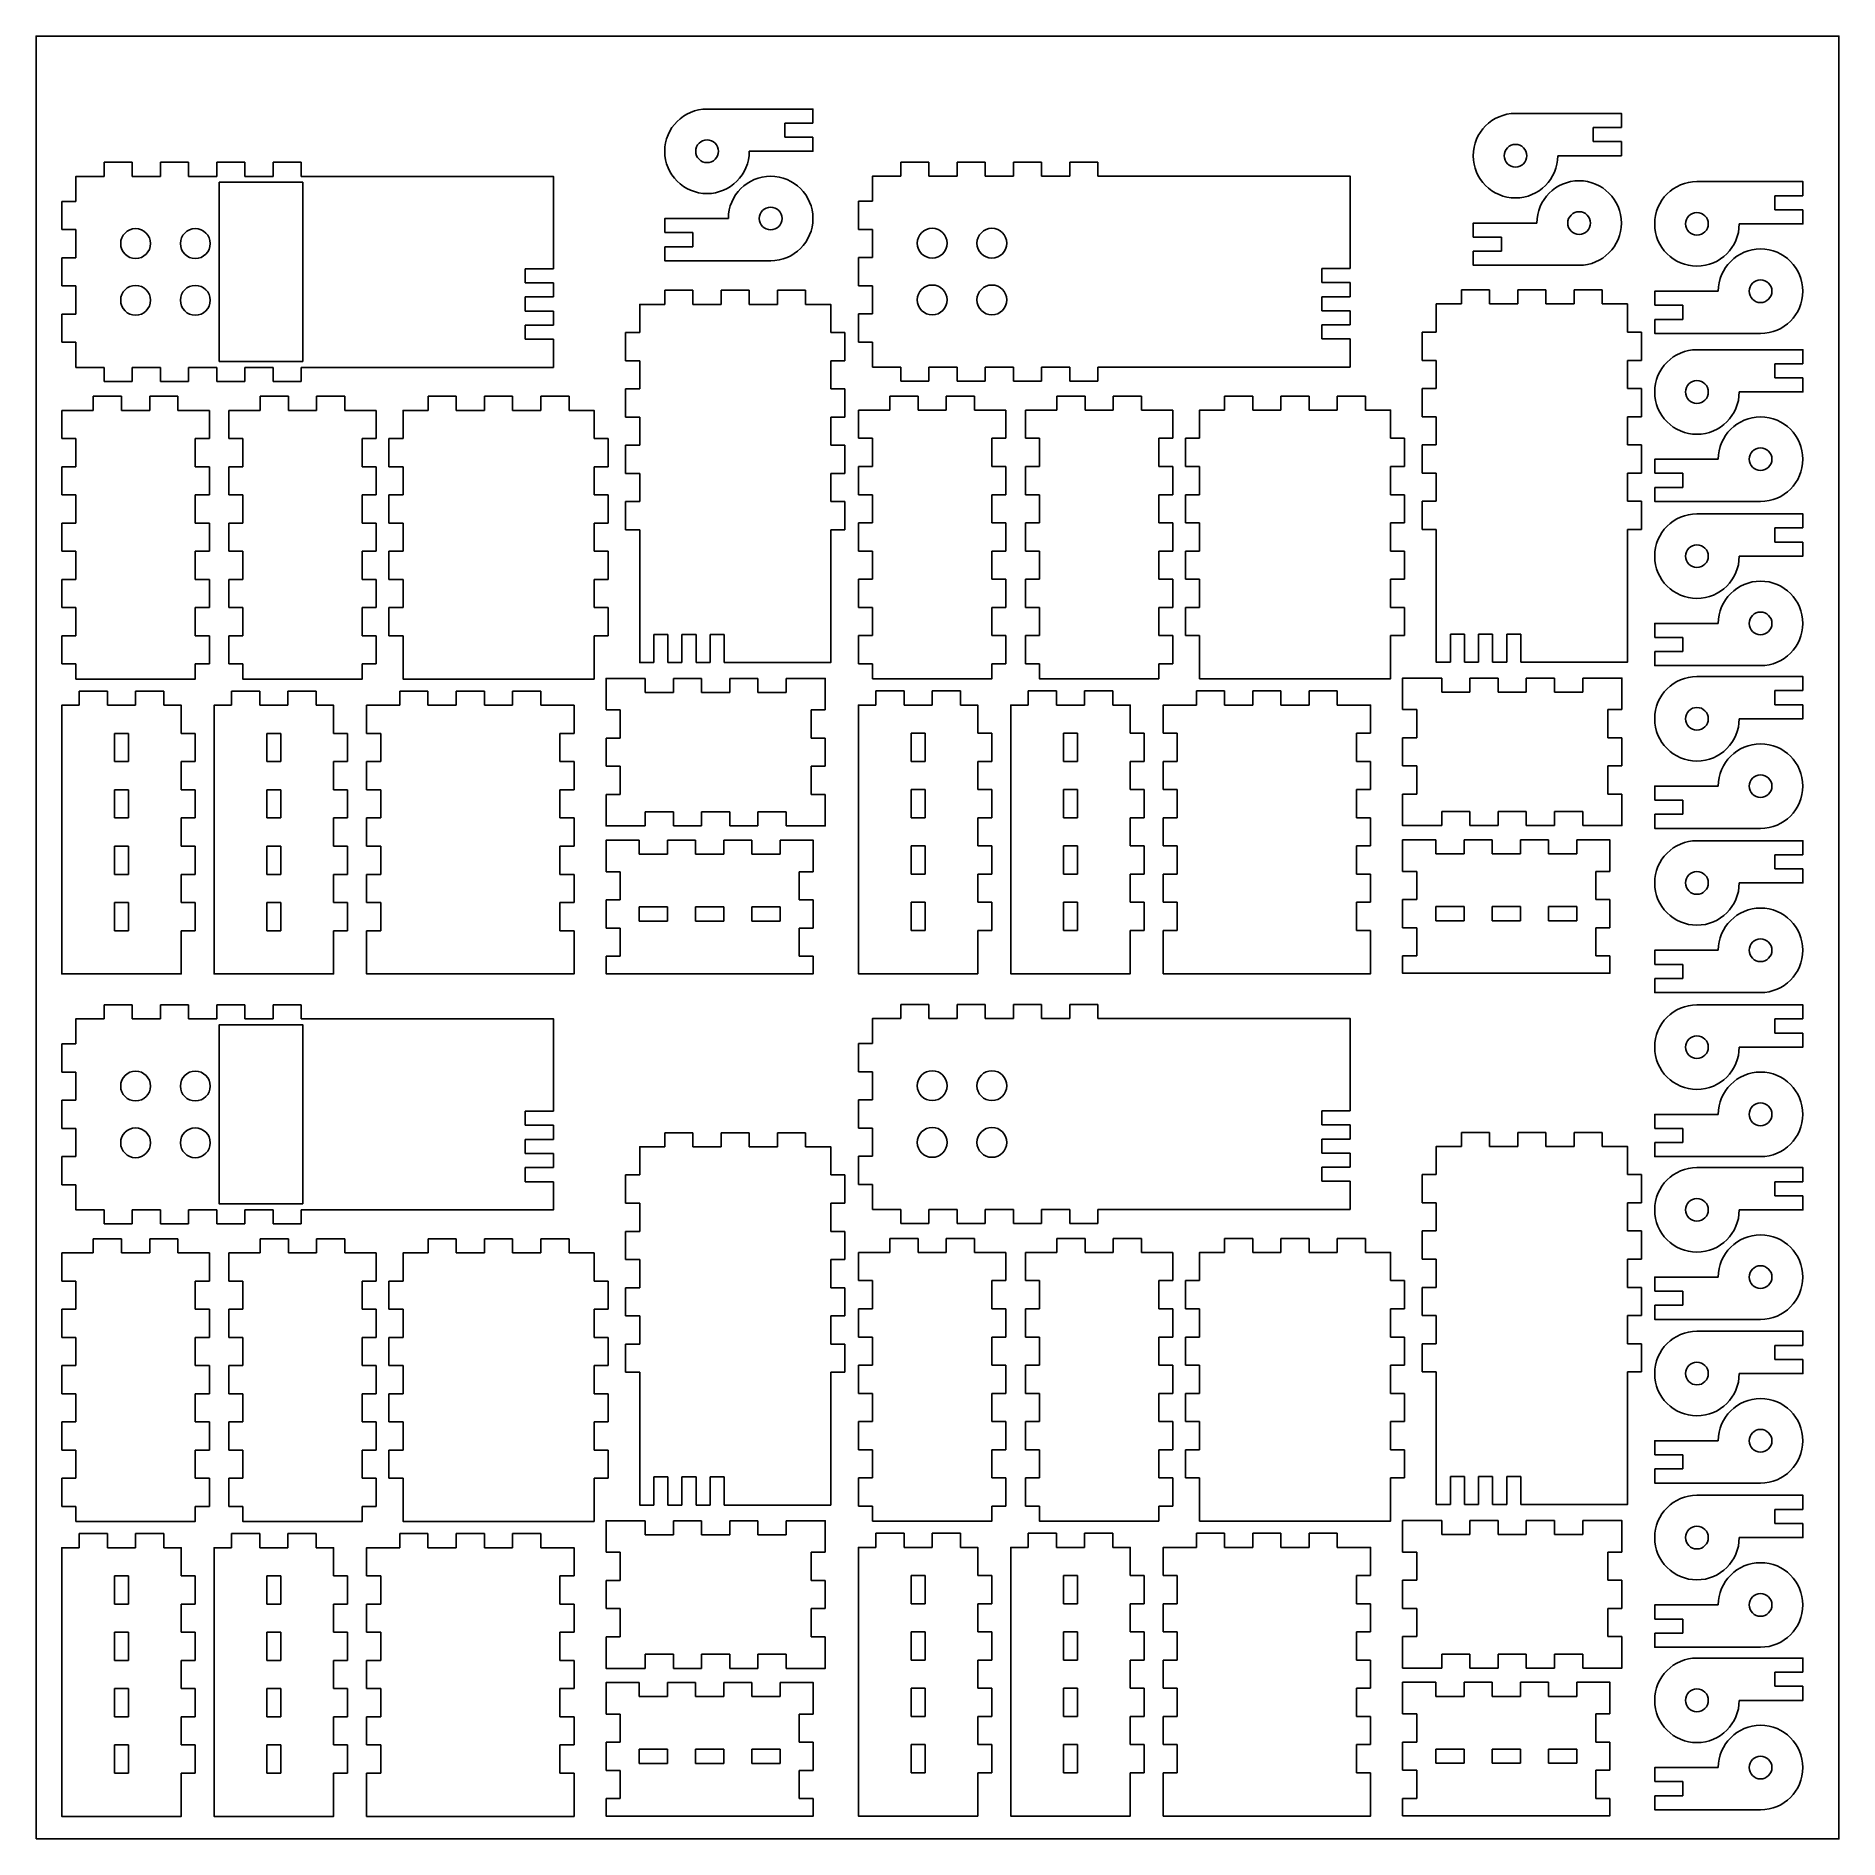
# Model space of a CAD drawing. Header units: inches. Extents: x 8.9 to 24, y -1.1 to 14.
import ezdxf

# ---------------------------------------------------------------- set-up
doc = ezdxf.new("R2010")
doc.units = ezdxf.units.IN
doc.header["$MEASUREMENT"] = 0

msp = doc.modelspace()

# ---------------------------------------------------------------- linework, layer by layer
for p, q in [((15.375, 13.223), (15.139, 13.223)), ((15.139, 13.223), (15.139, 13.105)), ((22.146, 13.186), (21.91, 13.186)), ((21.91, 13.186), (21.91, 13.068)), ((15.139, 13.105), (15.375, 13.105)), ((21.91, 13.068), (22.146, 13.068)), ((9.438, 12.777), (9.438, 12.895)), ((9.438, 12.895), (9.674, 12.895)), ((9.674, 12.895), (9.674, 12.777)), ((9.91, 12.777), (9.91, 12.895)), ((9.91, 12.895), (10.146, 12.895)), ((10.146, 12.895), (10.146, 12.777)), ((10.382, 12.777), (10.382, 12.895)), ((10.382, 12.895), (10.618, 12.895)), ((10.618, 12.895), (10.618, 12.777)), ((10.618, 12.895), (10.618, 12.777)), ((10.854, 12.777), (10.854, 12.895)), ((10.854, 12.895), (11.09, 12.895)), ((11.09, 12.895), (11.09, 12.777)), ((16.11, 12.779), (16.11, 12.897)), ((16.11, 12.897), (16.346, 12.897)), ((16.346, 12.897), (16.346, 12.779)), ((16.582, 12.779), (16.582, 12.897)), ((16.582, 12.897), (16.818, 12.897)), ((16.818, 12.897), (16.818, 12.779)), ((17.054, 12.779), (17.054, 12.897)), ((17.054, 12.897), (17.29, 12.897)), ((17.29, 12.897), (17.29, 12.779)), ((17.29, 12.897), (17.29, 12.779)), ((17.526, 12.779), (17.526, 12.897)), ((17.526, 12.897), (17.762, 12.897)), ((17.762, 12.897), (17.762, 12.779)), ((9.202, 12.777), (9.438, 12.777)), ((9.674, 12.777), (9.91, 12.777)), ((10.146, 12.777), (10.382, 12.777)), ((10.618, 12.777), (10.854, 12.777)), ((15.874, 12.779), (16.11, 12.779)), ((16.346, 12.779), (16.582, 12.779)), ((16.818, 12.779), (17.054, 12.779)), ((17.29, 12.779), (17.526, 12.779)), ((9.084, 12.331), (9.084, 12.567)), ((9.084, 12.567), (9.202, 12.567)), ((15.756, 12.333), (15.756, 12.569)), ((15.756, 12.569), (15.874, 12.569)), ((23.666, 12.615), (23.43, 12.615)), ((23.43, 12.615), (23.43, 12.497)), ((23.43, 12.497), (23.666, 12.497)), ((9.202, 12.331), (9.084, 12.331)), ((9.202, 12.095), (9.202, 12.331)), ((14.37, 12.306), (14.134, 12.306)), ((14.37, 12.188), (14.37, 12.306)), ((15.874, 12.333), (15.756, 12.333)), ((15.874, 12.097), (15.874, 12.333)), ((21.141, 12.268), (20.905, 12.268)), ((21.141, 12.15), (21.141, 12.268)), ((9.084, 11.859), (9.084, 12.095)), ((9.084, 12.095), (9.202, 12.095)), ((14.134, 12.188), (14.37, 12.188)), ((15.756, 11.861), (15.756, 12.097)), ((15.756, 12.097), (15.874, 12.097)), ((20.905, 12.15), (21.141, 12.15)), ((12.966, 11.885), (12.966, 12.003)), ((12.966, 12.003), (13.202, 12.003)), ((19.638, 11.887), (19.638, 12.005)), ((19.638, 12.005), (19.874, 12.005)), ((9.202, 11.859), (9.084, 11.859)), ((9.202, 11.623), (9.202, 11.859)), ((12.966, 11.885), (13.202, 11.885)), ((14.134, 11.705), (14.134, 11.823)), ((14.134, 11.823), (14.37, 11.823)), ((14.37, 11.823), (14.37, 11.705)), ((14.606, 11.705), (14.606, 11.823)), ((14.606, 11.823), (14.842, 11.823)), ((14.842, 11.823), (14.842, 11.705)), ((15.078, 11.705), (15.078, 11.823)), ((15.078, 11.823), (15.314, 11.823)), ((15.314, 11.823), (15.314, 11.705)), ((15.874, 11.861), (15.756, 11.861)), ((15.874, 11.625), (15.874, 11.861)), ((19.638, 11.887), (19.874, 11.887)), ((20.806, 11.708), (20.806, 11.826)), ((20.806, 11.826), (21.042, 11.826)), ((21.042, 11.826), (21.042, 11.708)), ((21.278, 11.708), (21.278, 11.826)), ((21.278, 11.826), (21.514, 11.826)), ((21.514, 11.826), (21.514, 11.708)), ((21.75, 11.708), (21.75, 11.826)), ((21.75, 11.826), (21.986, 11.826)), ((21.986, 11.826), (21.986, 11.708)), ((12.966, 11.649), (12.966, 11.767)), ((13.202, 11.767), (12.966, 11.767)), ((12.966, 11.649), (13.202, 11.649)), ((13.924, 11.705), (13.924, 11.469)), ((13.924, 11.705), (13.924, 11.469)), ((14.37, 11.705), (14.606, 11.705)), ((14.842, 11.705), (15.078, 11.705)), ((15.524, 11.705), (15.524, 11.469)), ((15.524, 11.705), (15.524, 11.469)), ((19.638, 11.651), (19.638, 11.769)), ((19.874, 11.769), (19.638, 11.769)), ((19.638, 11.651), (19.874, 11.651)), ((20.596, 11.708), (20.596, 11.472)), ((20.596, 11.708), (20.596, 11.472)), ((21.042, 11.708), (21.278, 11.708)), ((21.514, 11.708), (21.75, 11.708)), ((22.196, 11.708), (22.196, 11.472)), ((22.196, 11.708), (22.196, 11.472)), ((22.661, 11.697), (22.425, 11.697)), ((22.661, 11.579), (22.661, 11.697)), ((9.084, 11.387), (9.084, 11.623)), ((9.084, 11.623), (9.202, 11.623)), ((12.966, 11.413), (12.966, 11.531)), ((13.202, 11.531), (12.966, 11.531)), ((15.756, 11.389), (15.756, 11.625)), ((15.756, 11.625), (15.874, 11.625)), ((19.638, 11.415), (19.638, 11.533)), ((19.874, 11.533), (19.638, 11.533)), ((22.425, 11.579), (22.661, 11.579)), ((9.202, 11.387), (9.084, 11.387)), ((12.966, 11.413), (13.202, 11.413)), ((13.924, 11.469), (13.806, 11.469)), ((13.806, 11.469), (13.806, 11.233)), ((15.524, 11.469), (15.642, 11.469)), ((15.642, 11.469), (15.642, 11.233)), ((15.874, 11.389), (15.756, 11.389)), ((19.638, 11.415), (19.874, 11.415)), ((20.596, 11.472), (20.478, 11.472)), ((20.478, 11.472), (20.478, 11.236)), ((22.196, 11.472), (22.314, 11.472)), ((22.314, 11.472), (22.314, 11.236)), ((9.202, 11.177), (9.438, 11.177)), ((9.202, 11.177), (9.438, 11.177)), ((9.438, 11.177), (9.438, 11.059)), ((9.674, 11.177), (9.702, 11.177)), ((9.674, 11.059), (9.674, 11.177)), ((9.674, 11.177), (9.91, 11.177)), ((9.702, 11.177), (9.91, 11.177)), ((9.91, 11.177), (9.91, 11.059)), ((10.146, 11.177), (10.202, 11.177)), ((10.146, 11.059), (10.146, 11.177)), ((10.146, 11.177), (10.382, 11.177)), ((10.382, 11.177), (10.382, 11.059)), ((10.618, 11.059), (10.618, 11.177)), ((10.618, 11.177), (10.854, 11.177)), ((10.854, 11.177), (10.854, 11.059)), ((11.09, 11.059), (11.09, 11.177)), ((13.806, 11.233), (13.924, 11.233)), ((13.924, 11.233), (13.924, 11.205)), ((13.924, 11.233), (13.924, 10.997)), ((13.924, 11.205), (13.924, 10.997)), ((15.524, 11.233), (15.524, 10.997)), ((15.642, 11.233), (15.524, 11.233)), ((15.524, 11.233), (15.524, 10.997)), ((15.874, 11.179), (16.11, 11.179)), ((15.874, 11.179), (16.11, 11.179)), ((16.11, 11.179), (16.11, 11.061)), ((16.346, 11.179), (16.374, 11.179)), ((16.346, 11.061), (16.346, 11.179)), ((16.346, 11.179), (16.582, 11.179)), ((16.374, 11.179), (16.582, 11.179)), ((16.582, 11.179), (16.582, 11.061)), ((16.818, 11.179), (16.874, 11.179)), ((16.818, 11.061), (16.818, 11.179)), ((16.818, 11.179), (17.054, 11.179)), ((17.054, 11.179), (17.054, 11.061)), ((17.29, 11.061), (17.29, 11.179)), ((17.29, 11.179), (17.526, 11.179)), ((17.526, 11.179), (17.526, 11.061)), ((17.762, 11.061), (17.762, 11.179)), ((20.478, 11.236), (20.596, 11.236)), ((20.596, 11.236), (20.596, 11.208)), ((20.596, 11.236), (20.596, 11)), ((20.596, 11.208), (20.596, 11)), ((22.196, 11.236), (22.196, 11)), ((22.314, 11.236), (22.196, 11.236)), ((22.196, 11.236), (22.196, 11)), ((23.666, 11.207), (23.43, 11.207)), ((23.43, 11.207), (23.43, 11.089)), ((9.438, 11.059), (9.674, 11.059)), ((9.91, 11.059), (10.146, 11.059)), ((10.382, 11.059), (10.618, 11.059)), ((10.854, 11.059), (11.09, 11.059)), ((16.11, 11.061), (16.346, 11.061)), ((16.582, 11.061), (16.818, 11.061)), ((17.054, 11.061), (17.29, 11.061)), ((17.526, 11.061), (17.762, 11.061)), ((23.43, 11.089), (23.666, 11.089)), ((9.348, 10.817), (9.348, 10.935)), ((9.348, 10.935), (9.584, 10.935)), ((9.584, 10.935), (9.584, 10.817)), ((9.82, 10.817), (9.82, 10.935)), ((9.82, 10.935), (10.056, 10.935)), ((10.056, 10.935), (10.056, 10.817)), ((10.746, 10.817), (10.746, 10.935)), ((10.746, 10.935), (10.982, 10.935)), ((10.982, 10.935), (10.982, 10.817)), ((11.218, 10.817), (11.218, 10.935)), ((11.218, 10.935), (11.454, 10.935)), ((11.454, 10.935), (11.454, 10.817)), ((12.152, 10.817), (12.152, 10.935)), ((12.152, 10.935), (12.388, 10.935)), ((12.388, 10.935), (12.388, 10.817)), ((12.624, 10.817), (12.624, 10.935)), ((12.624, 10.935), (12.86, 10.935)), ((12.86, 10.935), (12.86, 10.817)), ((13.096, 10.817), (13.096, 10.935)), ((13.096, 10.935), (13.332, 10.935)), ((13.332, 10.935), (13.332, 10.817)), ((13.924, 10.997), (13.806, 10.997)), ((13.806, 10.997), (13.806, 10.761)), ((15.524, 10.997), (15.642, 10.997)), ((15.642, 10.997), (15.642, 10.761)), ((16.02, 10.819), (16.02, 10.937)), ((16.02, 10.937), (16.256, 10.937)), ((16.256, 10.937), (16.256, 10.819)), ((16.492, 10.819), (16.492, 10.937)), ((16.492, 10.937), (16.728, 10.937)), ((16.728, 10.937), (16.728, 10.819)), ((17.418, 10.819), (17.418, 10.937)), ((17.418, 10.937), (17.654, 10.937)), ((17.654, 10.937), (17.654, 10.819)), ((17.89, 10.819), (17.89, 10.937)), ((17.89, 10.937), (18.126, 10.937)), ((18.126, 10.937), (18.126, 10.819)), ((18.823, 10.819), (18.823, 10.937)), ((18.823, 10.937), (19.059, 10.937)), ((19.059, 10.937), (19.059, 10.819)), ((19.295, 10.819), (19.295, 10.937)), ((19.295, 10.937), (19.531, 10.937)), ((19.531, 10.937), (19.531, 10.819)), ((19.767, 10.819), (19.767, 10.937)), ((19.767, 10.937), (20.003, 10.937)), ((20.003, 10.937), (20.003, 10.819)), ((20.596, 11), (20.478, 11)), ((20.478, 11), (20.478, 10.764)), ((22.196, 11), (22.314, 11)), ((22.314, 11), (22.314, 10.764)), ((9.202, 10.817), (9.084, 10.817)), ((9.084, 10.817), (9.084, 10.581)), ((9.584, 10.817), (9.82, 10.817)), ((10.202, 10.817), (10.32, 10.817)), ((10.32, 10.817), (10.32, 10.581)), ((10.6, 10.817), (10.482, 10.817)), ((10.482, 10.817), (10.482, 10.581)), ((10.982, 10.817), (11.218, 10.817)), ((11.6, 10.817), (11.718, 10.817)), ((11.718, 10.817), (11.718, 10.581)), ((11.942, 10.817), (11.942, 10.581)), ((11.942, 10.817), (11.942, 10.581)), ((12.388, 10.817), (12.624, 10.817)), ((12.86, 10.817), (13.096, 10.817)), ((13.542, 10.817), (13.542, 10.581)), ((13.806, 10.761), (13.924, 10.761)), ((13.924, 10.761), (13.924, 10.705)), ((13.924, 10.761), (13.924, 10.525)), ((15.524, 10.761), (15.524, 10.525)), ((15.642, 10.761), (15.524, 10.761)), ((15.524, 10.761), (15.524, 10.525)), ((15.874, 10.819), (15.756, 10.819)), ((15.756, 10.819), (15.756, 10.583)), ((16.256, 10.819), (16.492, 10.819)), ((16.874, 10.819), (16.992, 10.819)), ((16.992, 10.819), (16.992, 10.583)), ((17.272, 10.819), (17.154, 10.819)), ((17.154, 10.819), (17.154, 10.583)), ((17.654, 10.819), (17.89, 10.819)), ((18.272, 10.819), (18.39, 10.819)), ((18.39, 10.819), (18.39, 10.583)), ((18.613, 10.819), (18.613, 10.583)), ((18.613, 10.819), (18.613, 10.583)), ((19.059, 10.819), (19.295, 10.819)), ((19.531, 10.819), (19.767, 10.819)), ((20.213, 10.819), (20.213, 10.583)), ((20.478, 10.764), (20.596, 10.764)), ((20.596, 10.764), (20.596, 10.708)), ((20.596, 10.764), (20.596, 10.528)), ((22.196, 10.764), (22.196, 10.528)), ((22.314, 10.764), (22.196, 10.764)), ((22.196, 10.764), (22.196, 10.528)), ((9.084, 10.581), (9.202, 10.581)), ((9.202, 10.581), (9.202, 10.345)), ((10.32, 10.581), (10.202, 10.581)), ((10.202, 10.581), (10.202, 10.345)), ((10.482, 10.581), (10.6, 10.581)), ((10.6, 10.581), (10.6, 10.345)), ((11.718, 10.581), (11.6, 10.581)), ((11.6, 10.581), (11.6, 10.345)), ((11.942, 10.581), (11.824, 10.581)), ((11.824, 10.581), (11.824, 10.345)), ((13.542, 10.581), (13.66, 10.581)), ((13.66, 10.581), (13.66, 10.345)), ((15.756, 10.583), (15.874, 10.583)), ((15.874, 10.583), (15.874, 10.347)), ((16.992, 10.583), (16.874, 10.583)), ((16.874, 10.583), (16.874, 10.347)), ((17.154, 10.583), (17.272, 10.583)), ((17.272, 10.583), (17.272, 10.347)), ((18.39, 10.583), (18.272, 10.583)), ((18.272, 10.583), (18.272, 10.347)), ((18.613, 10.583), (18.495, 10.583)), ((18.495, 10.583), (18.495, 10.347)), ((20.213, 10.583), (20.331, 10.583)), ((20.331, 10.583), (20.331, 10.347)), ((13.924, 10.525), (13.806, 10.525)), ((13.806, 10.525), (13.806, 10.289)), ((15.524, 10.525), (15.642, 10.525)), ((15.642, 10.525), (15.642, 10.289)), ((20.596, 10.528), (20.478, 10.528)), ((20.478, 10.528), (20.478, 10.292)), ((22.196, 10.528), (22.314, 10.528)), ((22.314, 10.528), (22.314, 10.292)), ((9.202, 10.345), (9.084, 10.345)), ((9.084, 10.345), (9.084, 10.109)), ((10.202, 10.345), (10.32, 10.345)), ((10.32, 10.345), (10.32, 10.109)), ((10.6, 10.345), (10.482, 10.345)), ((10.482, 10.345), (10.482, 10.109)), ((11.6, 10.345), (11.718, 10.345)), ((11.718, 10.345), (11.718, 10.109)), ((11.824, 10.345), (11.942, 10.345)), ((11.942, 10.345), (11.942, 10.317)), ((11.942, 10.345), (11.942, 10.109)), ((11.942, 10.317), (11.942, 10.109)), ((13.66, 10.345), (13.542, 10.345)), ((13.542, 10.345), (13.542, 10.109)), ((13.806, 10.289), (13.924, 10.289)), ((13.924, 10.289), (13.924, 10.053)), ((15.524, 10.289), (15.524, 10.053)), ((15.642, 10.289), (15.524, 10.289)), ((15.642, 10.289), (15.524, 10.289)), ((15.524, 10.289), (15.524, 10.053)), ((15.874, 10.347), (15.756, 10.347)), ((15.756, 10.347), (15.756, 10.111)), ((16.874, 10.347), (16.992, 10.347)), ((16.992, 10.347), (16.992, 10.111)), ((17.272, 10.347), (17.154, 10.347)), ((17.154, 10.347), (17.154, 10.111)), ((18.272, 10.347), (18.39, 10.347)), ((18.39, 10.347), (18.39, 10.111)), ((18.495, 10.347), (18.613, 10.347)), ((18.613, 10.347), (18.613, 10.319)), ((18.613, 10.347), (18.613, 10.111)), ((18.613, 10.319), (18.613, 10.111)), ((20.331, 10.347), (20.213, 10.347)), ((20.213, 10.347), (20.213, 10.111)), ((20.478, 10.292), (20.596, 10.292)), ((20.596, 10.292), (20.596, 10.056)), ((22.196, 10.292), (22.196, 10.056)), ((22.314, 10.292), (22.196, 10.292)), ((22.314, 10.292), (22.196, 10.292)), ((22.196, 10.292), (22.196, 10.056)), ((22.661, 10.29), (22.425, 10.29)), ((22.661, 10.172), (22.661, 10.29)), ((22.425, 10.172), (22.661, 10.172)), ((9.084, 10.109), (9.202, 10.109)), ((9.202, 10.109), (9.202, 9.873)), ((10.32, 10.109), (10.202, 10.109)), ((10.202, 10.109), (10.202, 9.873)), ((10.482, 10.109), (10.6, 10.109)), ((10.6, 10.109), (10.6, 9.873)), ((11.718, 10.109), (11.6, 10.109)), ((11.6, 10.109), (11.6, 9.873)), ((11.942, 10.109), (11.824, 10.109)), ((11.824, 10.109), (11.824, 9.873)), ((13.542, 10.109), (13.66, 10.109)), ((13.66, 10.109), (13.66, 9.873)), ((13.924, 10.053), (13.806, 10.053)), ((13.806, 10.053), (13.806, 9.817)), ((15.524, 10.053), (15.642, 10.053)), ((15.642, 10.053), (15.642, 9.817)), ((15.756, 10.111), (15.874, 10.111)), ((15.874, 10.111), (15.874, 9.875)), ((16.992, 10.111), (16.874, 10.111)), ((16.874, 10.111), (16.874, 9.875)), ((17.154, 10.111), (17.272, 10.111)), ((17.272, 10.111), (17.272, 9.875)), ((18.39, 10.111), (18.272, 10.111)), ((18.272, 10.111), (18.272, 9.875)), ((18.613, 10.111), (18.495, 10.111)), ((18.495, 10.111), (18.495, 9.875)), ((20.213, 10.111), (20.331, 10.111)), ((20.331, 10.111), (20.331, 9.875)), ((20.596, 10.056), (20.478, 10.056)), ((20.478, 10.056), (20.478, 9.82)), ((22.196, 10.056), (22.314, 10.056)), ((22.314, 10.056), (22.314, 9.82)), ((9.202, 9.873), (9.084, 9.873)), ((9.084, 9.873), (9.084, 9.637)), ((10.202, 9.873), (10.32, 9.873)), ((10.32, 9.873), (10.32, 9.637)), ((10.6, 9.873), (10.482, 9.873)), ((10.482, 9.873), (10.482, 9.637)), ((11.6, 9.873), (11.718, 9.873)), ((11.718, 9.873), (11.718, 9.637)), ((11.824, 9.873), (11.942, 9.873)), ((11.942, 9.873), (11.942, 9.817)), ((11.942, 9.873), (11.942, 9.637)), ((13.66, 9.873), (13.542, 9.873)), ((13.542, 9.873), (13.542, 9.637)), ((13.806, 9.817), (13.924, 9.817)), ((15.524, 9.817), (15.524, 9.205)), ((15.642, 9.817), (15.524, 9.817)), ((15.874, 9.875), (15.756, 9.875)), ((15.756, 9.875), (15.756, 9.639)), ((16.874, 9.875), (16.992, 9.875)), ((16.992, 9.875), (16.992, 9.639)), ((17.272, 9.875), (17.154, 9.875)), ((17.154, 9.875), (17.154, 9.639)), ((18.272, 9.875), (18.39, 9.875)), ((18.39, 9.875), (18.39, 9.639)), ((18.495, 9.875), (18.613, 9.875)), ((18.613, 9.875), (18.613, 9.819)), ((18.613, 9.875), (18.613, 9.639)), ((20.331, 9.875), (20.213, 9.875)), ((20.213, 9.875), (20.213, 9.639)), ((20.478, 9.82), (20.596, 9.82)), ((22.196, 9.82), (22.196, 9.208)), ((22.314, 9.82), (22.196, 9.82)), ((23.666, 9.832), (23.43, 9.832)), ((23.43, 9.832), (23.43, 9.714)), ((23.43, 9.714), (23.666, 9.714)), ((9.084, 9.637), (9.202, 9.637)), ((9.084, 9.637), (9.202, 9.637)), ((9.202, 9.637), (9.202, 9.401)), ((10.32, 9.637), (10.202, 9.637)), ((10.32, 9.637), (10.202, 9.637)), ((10.202, 9.637), (10.202, 9.401)), ((10.482, 9.637), (10.6, 9.637)), ((10.482, 9.637), (10.6, 9.637)), ((10.6, 9.637), (10.6, 9.401)), ((11.718, 9.637), (11.6, 9.637)), ((11.718, 9.637), (11.6, 9.637)), ((11.6, 9.637), (11.6, 9.401)), ((11.942, 9.637), (11.824, 9.637)), ((11.824, 9.637), (11.824, 9.401)), ((13.542, 9.637), (13.66, 9.637)), ((13.66, 9.637), (13.66, 9.401)), ((15.756, 9.639), (15.874, 9.639)), ((15.756, 9.639), (15.874, 9.639)), ((15.874, 9.639), (15.874, 9.403)), ((16.992, 9.639), (16.874, 9.639)), ((16.992, 9.639), (16.874, 9.639)), ((16.874, 9.639), (16.874, 9.403)), ((17.154, 9.639), (17.272, 9.639)), ((17.154, 9.639), (17.272, 9.639)), ((17.272, 9.639), (17.272, 9.403)), ((18.39, 9.639), (18.272, 9.639)), ((18.39, 9.639), (18.272, 9.639)), ((18.272, 9.639), (18.272, 9.403)), ((18.613, 9.639), (18.495, 9.639)), ((18.495, 9.639), (18.495, 9.403)), ((20.213, 9.639), (20.331, 9.639)), ((20.331, 9.639), (20.331, 9.403)), ((9.202, 9.401), (9.084, 9.401)), ((9.084, 9.401), (9.084, 9.165)), ((10.202, 9.401), (10.32, 9.401)), ((10.32, 9.401), (10.32, 9.165)), ((10.6, 9.401), (10.482, 9.401)), ((10.482, 9.401), (10.482, 9.165)), ((11.6, 9.401), (11.718, 9.401)), ((11.718, 9.401), (11.718, 9.165)), ((11.824, 9.401), (11.942, 9.401)), ((11.942, 9.401), (11.942, 9.165)), ((13.66, 9.401), (13.542, 9.401)), ((13.66, 9.401), (13.542, 9.401)), ((13.542, 9.401), (13.542, 9.165)), ((15.874, 9.403), (15.756, 9.403)), ((15.756, 9.403), (15.756, 9.167)), ((16.874, 9.403), (16.992, 9.403)), ((16.992, 9.403), (16.992, 9.167)), ((17.272, 9.403), (17.154, 9.403)), ((17.154, 9.403), (17.154, 9.167)), ((18.272, 9.403), (18.39, 9.403)), ((18.39, 9.403), (18.39, 9.167)), ((18.495, 9.403), (18.613, 9.403)), ((18.613, 9.403), (18.613, 9.167)), ((20.331, 9.403), (20.213, 9.403)), ((20.331, 9.403), (20.213, 9.403)), ((20.213, 9.403), (20.213, 9.167)), ((9.084, 9.165), (9.202, 9.165)), ((9.202, 9.165), (9.202, 8.929)), ((10.32, 9.165), (10.202, 9.165)), ((10.202, 9.165), (10.202, 8.929)), ((10.482, 9.165), (10.6, 9.165)), ((10.6, 9.165), (10.6, 8.929)), ((11.718, 9.165), (11.6, 9.165)), ((11.6, 9.165), (11.6, 8.929)), ((11.942, 9.165), (11.824, 9.165)), ((11.824, 9.165), (11.824, 8.929)), ((13.542, 9.165), (13.66, 9.165)), ((13.66, 9.165), (13.66, 8.929)), ((15.756, 9.167), (15.874, 9.167)), ((15.874, 9.167), (15.874, 8.931)), ((16.992, 9.167), (16.874, 9.167)), ((16.874, 9.167), (16.874, 8.931)), ((17.154, 9.167), (17.272, 9.167)), ((17.272, 9.167), (17.272, 8.931)), ((18.39, 9.167), (18.272, 9.167)), ((18.272, 9.167), (18.272, 8.931)), ((18.613, 9.167), (18.495, 9.167)), ((18.495, 9.167), (18.495, 8.931)), ((20.213, 9.167), (20.331, 9.167)), ((20.331, 9.167), (20.331, 8.931)), ((9.202, 8.929), (9.084, 8.929)), ((9.084, 8.929), (9.084, 8.693)), ((10.202, 8.929), (10.32, 8.929)), ((10.32, 8.929), (10.32, 8.693)), ((10.6, 8.929), (10.482, 8.929)), ((10.482, 8.929), (10.482, 8.693)), ((11.6, 8.929), (11.718, 8.929)), ((11.718, 8.929), (11.718, 8.693)), ((11.824, 8.929), (11.942, 8.929)), ((13.66, 8.929), (13.542, 8.929)), ((14.042, 8.705), (14.042, 8.941)), ((14.042, 8.941), (14.16, 8.941)), ((14.16, 8.941), (14.16, 8.705)), ((14.278, 8.705), (14.278, 8.941)), ((14.278, 8.941), (14.396, 8.941)), ((14.396, 8.941), (14.396, 8.705)), ((14.514, 8.705), (14.514, 8.941)), ((14.514, 8.941), (14.632, 8.941)), ((14.632, 8.941), (14.632, 8.705)), ((15.874, 8.931), (15.756, 8.931)), ((15.756, 8.931), (15.756, 8.695)), ((16.874, 8.931), (16.992, 8.931)), ((16.992, 8.931), (16.992, 8.695)), ((17.272, 8.931), (17.154, 8.931)), ((17.154, 8.931), (17.154, 8.695)), ((18.272, 8.931), (18.39, 8.931)), ((18.39, 8.931), (18.39, 8.695)), ((18.495, 8.931), (18.613, 8.931)), ((20.331, 8.931), (20.213, 8.931)), ((20.714, 8.708), (20.714, 8.944)), ((20.714, 8.944), (20.832, 8.944)), ((20.832, 8.944), (20.832, 8.708)), ((20.95, 8.708), (20.95, 8.944)), ((20.95, 8.944), (21.068, 8.944)), ((21.068, 8.944), (21.068, 8.708)), ((21.186, 8.708), (21.186, 8.944)), ((21.186, 8.944), (21.304, 8.944)), ((21.304, 8.944), (21.304, 8.708)), ((22.661, 8.915), (22.425, 8.915)), ((22.661, 8.797), (22.661, 8.915)), ((22.425, 8.797), (22.661, 8.797)), ((9.084, 8.693), (9.202, 8.693)), ((10.32, 8.693), (10.202, 8.693)), ((10.482, 8.693), (10.6, 8.693)), ((11.718, 8.693), (11.6, 8.693)), ((15.756, 8.695), (15.874, 8.695)), ((16.992, 8.695), (16.874, 8.695)), ((17.154, 8.695), (17.272, 8.695)), ((18.39, 8.695), (18.272, 8.695)), ((9.23, 8.347), (9.23, 8.465)), ((9.23, 8.465), (9.466, 8.465)), ((9.466, 8.465), (9.466, 8.347)), ((9.702, 8.347), (9.702, 8.465)), ((9.702, 8.465), (9.938, 8.465)), ((9.938, 8.465), (9.938, 8.347)), ((10.506, 8.347), (10.506, 8.465)), ((10.506, 8.465), (10.742, 8.465)), ((10.742, 8.465), (10.742, 8.347)), ((10.978, 8.347), (10.978, 8.465)), ((10.978, 8.465), (11.214, 8.465)), ((11.214, 8.465), (11.214, 8.347)), ((11.915, 8.347), (11.915, 8.465)), ((11.915, 8.465), (12.151, 8.465)), ((12.151, 8.465), (12.151, 8.347)), ((12.387, 8.347), (12.387, 8.465)), ((12.387, 8.465), (12.623, 8.465)), ((12.623, 8.465), (12.623, 8.347)), ((12.859, 8.347), (12.859, 8.465)), ((12.859, 8.465), (13.095, 8.465)), ((13.095, 8.465), (13.095, 8.347)), ((13.97, 8.572), (13.97, 8.454)), ((14.206, 8.454), (14.206, 8.572)), ((14.206, 8.572), (14.442, 8.572)), ((14.442, 8.572), (14.442, 8.454)), ((14.678, 8.454), (14.678, 8.572)), ((14.678, 8.572), (14.914, 8.572)), ((14.914, 8.572), (14.914, 8.454)), ((15.15, 8.454), (15.15, 8.572)), ((15.902, 8.349), (15.902, 8.467)), ((15.902, 8.467), (16.138, 8.467)), ((16.138, 8.467), (16.138, 8.349)), ((16.374, 8.349), (16.374, 8.467)), ((16.374, 8.467), (16.61, 8.467)), ((16.61, 8.467), (16.61, 8.349)), ((17.178, 8.349), (17.178, 8.467)), ((17.178, 8.467), (17.414, 8.467)), ((17.414, 8.467), (17.414, 8.349)), ((17.65, 8.349), (17.65, 8.467)), ((17.65, 8.467), (17.886, 8.467)), ((17.886, 8.467), (17.886, 8.349)), ((18.587, 8.349), (18.587, 8.467)), ((18.587, 8.467), (18.823, 8.467)), ((18.823, 8.467), (18.823, 8.349)), ((19.059, 8.349), (19.059, 8.467)), ((19.059, 8.467), (19.295, 8.467)), ((19.295, 8.467), (19.295, 8.349)), ((19.531, 8.349), (19.531, 8.467)), ((19.531, 8.467), (19.767, 8.467)), ((19.767, 8.467), (19.767, 8.349)), ((20.642, 8.575), (20.642, 8.457)), ((20.642, 8.457), (20.878, 8.457)), ((20.878, 8.457), (20.878, 8.575)), ((20.878, 8.575), (21.114, 8.575)), ((21.114, 8.575), (21.114, 8.457)), ((21.114, 8.457), (21.35, 8.457)), ((21.35, 8.457), (21.35, 8.575)), ((21.35, 8.575), (21.586, 8.575)), ((21.586, 8.575), (21.586, 8.457)), ((21.586, 8.457), (21.822, 8.457)), ((21.822, 8.457), (21.822, 8.575)), ((23.666, 8.47), (23.43, 8.47)), ((23.43, 8.47), (23.43, 8.352)), ((9.466, 8.347), (9.702, 8.347)), ((10.084, 8.347), (10.084, 8.111)), ((10.742, 8.347), (10.978, 8.347)), ((11.36, 8.347), (11.36, 8.111)), ((12.151, 8.347), (12.387, 8.347)), ((12.623, 8.347), (12.859, 8.347)), ((13.76, 8.308), (13.642, 8.308)), ((13.76, 8.072), (13.76, 8.308)), ((13.97, 8.454), (14.206, 8.454)), ((14.442, 8.454), (14.678, 8.454)), ((14.914, 8.454), (15.15, 8.454)), ((15.36, 8.072), (15.36, 8.308)), ((15.36, 8.308), (15.478, 8.308)), ((16.138, 8.349), (16.374, 8.349)), ((16.756, 8.349), (16.756, 8.113)), ((17.414, 8.349), (17.65, 8.349)), ((18.032, 8.349), (18.032, 8.113)), ((18.823, 8.349), (19.059, 8.349)), ((19.295, 8.349), (19.531, 8.349)), ((20.432, 8.311), (20.314, 8.311)), ((20.432, 8.075), (20.432, 8.311)), ((22.032, 8.075), (22.032, 8.311)), ((22.032, 8.311), (22.15, 8.311)), ((23.43, 8.352), (23.666, 8.352)), ((9.525, 8.111), (9.643, 8.111)), ((9.525, 8.111), (9.525, 7.875)), ((9.643, 8.111), (9.643, 7.875)), ((10.084, 8.111), (10.202, 8.111)), ((10.202, 8.111), (10.202, 7.875)), ((10.801, 8.111), (10.919, 8.111)), ((10.801, 8.111), (10.801, 7.875)), ((10.919, 8.111), (10.919, 7.875)), ((11.36, 8.111), (11.478, 8.111)), ((11.478, 8.111), (11.478, 7.875)), ((11.637, 8.111), (11.755, 8.111)), ((11.755, 8.111), (11.755, 7.875)), ((13.256, 8.111), (13.374, 8.111)), ((13.256, 8.111), (13.256, 7.875)), ((13.642, 7.836), (13.642, 8.072)), ((13.642, 8.072), (13.76, 8.072)), ((15.478, 8.072), (15.36, 8.072)), ((15.478, 7.836), (15.478, 8.072)), ((16.197, 8.113), (16.315, 8.113)), ((16.197, 8.113), (16.197, 7.877)), ((16.315, 8.113), (16.315, 7.877)), ((16.756, 8.113), (16.874, 8.113)), ((16.874, 8.113), (16.874, 7.877)), ((17.473, 8.113), (17.591, 8.113)), ((17.473, 8.113), (17.473, 7.877)), ((17.591, 8.113), (17.591, 7.877)), ((18.032, 8.113), (18.15, 8.113)), ((18.15, 8.113), (18.15, 7.877)), ((18.309, 8.113), (18.427, 8.113)), ((18.427, 8.113), (18.427, 7.877)), ((19.927, 8.113), (20.045, 8.113)), ((19.927, 8.113), (19.927, 7.877)), ((20.314, 7.839), (20.314, 8.075)), ((20.314, 8.075), (20.432, 8.075)), ((22.15, 8.075), (22.032, 8.075)), ((22.15, 7.839), (22.15, 8.075)), ((9.643, 7.875), (9.525, 7.875)), ((10.202, 7.875), (10.084, 7.875)), ((10.084, 7.875), (10.084, 7.639)), ((10.919, 7.875), (10.801, 7.875)), ((11.478, 7.875), (11.36, 7.875)), ((11.36, 7.875), (11.36, 7.639)), ((11.755, 7.875), (11.637, 7.875)), ((13.374, 7.875), (13.256, 7.875)), ((16.315, 7.877), (16.197, 7.877)), ((16.874, 7.877), (16.756, 7.877)), ((16.756, 7.877), (16.756, 7.641)), ((17.591, 7.877), (17.473, 7.877)), ((18.15, 7.877), (18.032, 7.877)), ((18.032, 7.877), (18.032, 7.641)), ((18.427, 7.877), (18.309, 7.877)), ((20.045, 7.877), (19.927, 7.877)), ((13.76, 7.836), (13.642, 7.836)), ((13.76, 7.6), (13.76, 7.836)), ((15.36, 7.6), (15.36, 7.836)), ((15.36, 7.836), (15.478, 7.836)), ((20.432, 7.839), (20.314, 7.839)), ((20.432, 7.603), (20.432, 7.839)), ((22.032, 7.603), (22.032, 7.839)), ((22.032, 7.839), (22.15, 7.839)), ((9.525, 7.639), (9.643, 7.639)), ((9.525, 7.639), (9.525, 7.403)), ((9.643, 7.639), (9.643, 7.403)), ((10.084, 7.639), (10.202, 7.639)), ((10.202, 7.639), (10.202, 7.403)), ((10.801, 7.639), (10.919, 7.639)), ((10.801, 7.639), (10.801, 7.403)), ((10.919, 7.639), (10.919, 7.403)), ((11.36, 7.639), (11.478, 7.639)), ((11.478, 7.639), (11.478, 7.403)), ((11.637, 7.639), (11.755, 7.639)), ((11.755, 7.639), (11.755, 7.403)), ((13.256, 7.639), (13.374, 7.639)), ((13.256, 7.639), (13.256, 7.403)), ((13.642, 7.6), (13.76, 7.6)), ((15.478, 7.6), (15.36, 7.6)), ((16.197, 7.641), (16.315, 7.641)), ((16.197, 7.641), (16.197, 7.405)), ((16.315, 7.641), (16.315, 7.405)), ((16.756, 7.641), (16.874, 7.641)), ((16.874, 7.641), (16.874, 7.405)), ((17.473, 7.641), (17.591, 7.641)), ((17.473, 7.641), (17.473, 7.405)), ((17.591, 7.641), (17.591, 7.405)), ((18.032, 7.641), (18.15, 7.641)), ((18.15, 7.641), (18.15, 7.405)), ((18.309, 7.641), (18.427, 7.641)), ((18.427, 7.641), (18.427, 7.405)), ((19.927, 7.641), (20.045, 7.641)), ((19.927, 7.641), (19.927, 7.405)), ((20.314, 7.603), (20.432, 7.603)), ((22.15, 7.603), (22.032, 7.603)), ((22.661, 7.552), (22.425, 7.552)), ((22.661, 7.434), (22.661, 7.552)), ((9.643, 7.403), (9.525, 7.403)), ((10.202, 7.403), (10.084, 7.403)), ((10.084, 7.403), (10.084, 7.167)), ((10.919, 7.403), (10.801, 7.403)), ((11.478, 7.403), (11.36, 7.403)), ((11.36, 7.403), (11.36, 7.167)), ((11.755, 7.403), (11.637, 7.403)), ((13.374, 7.403), (13.256, 7.403)), ((13.97, 7.336), (13.97, 7.454)), ((13.97, 7.454), (14.206, 7.454)), ((14.206, 7.454), (14.206, 7.336)), ((14.442, 7.336), (14.442, 7.454)), ((14.442, 7.454), (14.678, 7.454)), ((14.678, 7.454), (14.678, 7.336)), ((14.914, 7.336), (14.914, 7.454)), ((14.914, 7.454), (15.15, 7.454)), ((15.15, 7.454), (15.15, 7.336)), ((16.315, 7.405), (16.197, 7.405)), ((16.874, 7.405), (16.756, 7.405)), ((16.756, 7.405), (16.756, 7.169)), ((17.591, 7.405), (17.473, 7.405)), ((18.15, 7.405), (18.032, 7.405)), ((18.032, 7.405), (18.032, 7.169)), ((18.427, 7.405), (18.309, 7.405)), ((20.045, 7.405), (19.927, 7.405)), ((20.642, 7.339), (20.642, 7.457)), ((20.642, 7.457), (20.878, 7.457)), ((20.878, 7.457), (20.878, 7.339)), ((21.114, 7.339), (21.114, 7.457)), ((21.114, 7.457), (21.35, 7.457)), ((21.35, 7.457), (21.35, 7.339)), ((21.586, 7.339), (21.586, 7.457)), ((21.586, 7.457), (21.822, 7.457)), ((21.822, 7.457), (21.822, 7.339)), ((22.425, 7.434), (22.661, 7.434)), ((14.206, 7.336), (14.442, 7.336)), ((14.678, 7.336), (14.914, 7.336)), ((20.878, 7.339), (21.114, 7.339)), ((21.35, 7.339), (21.586, 7.339)), ((9.525, 7.167), (9.643, 7.167)), ((9.525, 7.167), (9.525, 6.931)), ((9.643, 7.167), (9.643, 6.931)), ((10.084, 7.167), (10.202, 7.167)), ((10.202, 7.167), (10.202, 6.931)), ((10.801, 7.167), (10.919, 7.167)), ((10.801, 7.167), (10.801, 6.931)), ((10.919, 7.167), (10.919, 6.931)), ((11.36, 7.167), (11.478, 7.167)), ((11.478, 7.167), (11.478, 6.931)), ((11.637, 7.167), (11.755, 7.167)), ((11.755, 7.167), (11.755, 6.931)), ((13.256, 7.167), (13.374, 7.167)), ((13.256, 7.167), (13.256, 6.931)), ((13.642, 7.217), (13.642, 7.099)), ((13.92, 7.217), (13.92, 7.099)), ((13.92, 7.099), (14.156, 7.099)), ((14.156, 7.099), (14.156, 7.217)), ((14.392, 7.217), (14.392, 7.099)), ((14.392, 7.099), (14.628, 7.099)), ((14.628, 7.099), (14.628, 7.217)), ((14.864, 7.217), (14.864, 7.099)), ((14.864, 7.099), (15.1, 7.099)), ((15.1, 7.099), (15.1, 7.217)), ((16.197, 7.169), (16.315, 7.169)), ((16.197, 7.169), (16.197, 6.933)), ((16.315, 7.169), (16.315, 6.933)), ((16.756, 7.169), (16.874, 7.169)), ((16.874, 7.169), (16.874, 6.933)), ((17.473, 7.169), (17.591, 7.169)), ((17.473, 7.169), (17.473, 6.933)), ((17.591, 7.169), (17.591, 6.933)), ((18.032, 7.169), (18.15, 7.169)), ((18.15, 7.169), (18.15, 6.933)), ((18.309, 7.169), (18.427, 7.169)), ((18.427, 7.169), (18.427, 6.933)), ((19.927, 7.169), (20.045, 7.169)), ((19.927, 7.169), (19.927, 6.933)), ((20.314, 7.22), (20.314, 7.102)), ((20.592, 7.22), (20.592, 7.102)), ((20.592, 7.102), (20.828, 7.102)), ((20.828, 7.102), (20.828, 7.22)), ((21.064, 7.22), (21.064, 7.102)), ((21.064, 7.102), (21.3, 7.102)), ((21.3, 7.102), (21.3, 7.22)), ((21.536, 7.22), (21.536, 7.102)), ((21.536, 7.102), (21.772, 7.102)), ((21.772, 7.102), (21.772, 7.22)), ((13.76, 6.953), (13.642, 6.953)), ((13.76, 6.717), (13.76, 6.953)), ((15.26, 6.717), (15.26, 6.953)), ((15.26, 6.953), (15.378, 6.953)), ((20.432, 6.956), (20.314, 6.956)), ((20.432, 6.72), (20.432, 6.956)), ((21.932, 6.72), (21.932, 6.956)), ((21.932, 6.956), (22.05, 6.956)), ((23.666, 7.095), (23.43, 7.095)), ((23.43, 7.095), (23.43, 6.977)), ((23.43, 6.977), (23.666, 6.977)), ((9.643, 6.931), (9.525, 6.931)), ((10.202, 6.931), (10.084, 6.931)), ((10.202, 6.931), (10.084, 6.931)), ((10.084, 6.931), (10.084, 6.695)), ((10.919, 6.931), (10.801, 6.931)), ((11.478, 6.931), (11.36, 6.931)), ((11.478, 6.931), (11.36, 6.931)), ((11.36, 6.931), (11.36, 6.695)), ((11.755, 6.931), (11.637, 6.931)), ((13.374, 6.931), (13.256, 6.931)), ((16.315, 6.933), (16.197, 6.933)), ((16.874, 6.933), (16.756, 6.933)), ((16.874, 6.933), (16.756, 6.933)), ((16.756, 6.933), (16.756, 6.697)), ((17.591, 6.933), (17.473, 6.933)), ((18.15, 6.933), (18.032, 6.933)), ((18.15, 6.933), (18.032, 6.933)), ((18.032, 6.933), (18.032, 6.697)), ((18.427, 6.933), (18.309, 6.933)), ((20.045, 6.933), (19.927, 6.933)), ((9.525, 6.695), (9.643, 6.695)), ((9.525, 6.695), (9.525, 6.459)), ((9.643, 6.695), (9.643, 6.459)), ((10.084, 6.695), (10.202, 6.695)), ((10.202, 6.695), (10.202, 6.459)), ((10.801, 6.695), (10.919, 6.695)), ((10.801, 6.695), (10.801, 6.459)), ((10.919, 6.695), (10.919, 6.459)), ((11.36, 6.695), (11.478, 6.695)), ((11.478, 6.695), (11.478, 6.459)), ((11.637, 6.695), (11.755, 6.695)), ((11.755, 6.695), (11.755, 6.459)), ((13.256, 6.695), (13.374, 6.695)), ((13.256, 6.695), (13.256, 6.459)), ((13.642, 6.481), (13.642, 6.717)), ((13.642, 6.717), (13.76, 6.717)), ((13.92, 6.658), (13.92, 6.54)), ((13.92, 6.658), (14.156, 6.658)), ((14.156, 6.54), (14.156, 6.658)), ((14.392, 6.658), (14.392, 6.54)), ((14.392, 6.658), (14.628, 6.658)), ((14.628, 6.54), (14.628, 6.658)), ((14.864, 6.658), (14.864, 6.54)), ((14.864, 6.658), (15.1, 6.658)), ((15.1, 6.54), (15.1, 6.658)), ((15.378, 6.717), (15.26, 6.717)), ((15.378, 6.481), (15.378, 6.717)), ((16.197, 6.697), (16.315, 6.697)), ((16.197, 6.697), (16.197, 6.461)), ((16.315, 6.697), (16.315, 6.461)), ((16.756, 6.697), (16.874, 6.697)), ((16.874, 6.697), (16.874, 6.461)), ((17.473, 6.697), (17.591, 6.697)), ((17.473, 6.697), (17.473, 6.461)), ((17.591, 6.697), (17.591, 6.461)), ((18.032, 6.697), (18.15, 6.697)), ((18.15, 6.697), (18.15, 6.461)), ((18.309, 6.697), (18.427, 6.697)), ((18.427, 6.697), (18.427, 6.461)), ((19.927, 6.697), (20.045, 6.697)), ((19.927, 6.697), (19.927, 6.461)), ((20.314, 6.484), (20.314, 6.72)), ((20.314, 6.72), (20.432, 6.72)), ((20.592, 6.661), (20.592, 6.543)), ((20.592, 6.661), (20.828, 6.661)), ((20.828, 6.543), (20.828, 6.661)), ((21.064, 6.661), (21.064, 6.543)), ((21.064, 6.661), (21.3, 6.661)), ((21.3, 6.543), (21.3, 6.661)), ((21.536, 6.661), (21.536, 6.543)), ((21.536, 6.661), (21.772, 6.661)), ((21.772, 6.543), (21.772, 6.661)), ((22.05, 6.72), (21.932, 6.72)), ((22.05, 6.484), (22.05, 6.72)), ((13.92, 6.54), (14.156, 6.54)), ((14.392, 6.54), (14.628, 6.54)), ((14.864, 6.54), (15.1, 6.54)), ((20.592, 6.543), (20.828, 6.543)), ((21.064, 6.543), (21.3, 6.543)), ((21.536, 6.543), (21.772, 6.543)), ((9.643, 6.459), (9.525, 6.459)), ((10.202, 6.459), (10.084, 6.459)), ((10.919, 6.459), (10.801, 6.459)), ((11.478, 6.459), (11.36, 6.459)), ((11.755, 6.459), (11.637, 6.459)), ((13.374, 6.459), (13.256, 6.459)), ((13.76, 6.481), (13.642, 6.481)), ((13.76, 6.245), (13.76, 6.481)), ((15.26, 6.245), (15.26, 6.481)), ((15.26, 6.481), (15.378, 6.481)), ((16.315, 6.461), (16.197, 6.461)), ((16.874, 6.461), (16.756, 6.461)), ((17.591, 6.461), (17.473, 6.461)), ((18.15, 6.461), (18.032, 6.461)), ((18.427, 6.461), (18.309, 6.461)), ((20.045, 6.461), (19.927, 6.461)), ((20.432, 6.484), (20.314, 6.484)), ((20.432, 6.248), (20.432, 6.484)), ((21.932, 6.248), (21.932, 6.484)), ((21.932, 6.484), (22.05, 6.484)), ((13.642, 6.245), (13.76, 6.245)), ((15.378, 6.245), (15.26, 6.245)), ((20.314, 6.248), (20.432, 6.248)), ((22.05, 6.248), (21.932, 6.248)), ((22.661, 6.177), (22.425, 6.177)), ((22.425, 6.059), (22.661, 6.059)), ((22.661, 6.059), (22.661, 6.177)), ((9.438, 5.721), (9.438, 5.839)), ((9.438, 5.839), (9.674, 5.839)), ((9.674, 5.839), (9.674, 5.721)), ((9.91, 5.721), (9.91, 5.839)), ((9.91, 5.839), (10.146, 5.839)), ((10.146, 5.839), (10.146, 5.721)), ((10.382, 5.721), (10.382, 5.839)), ((10.382, 5.839), (10.618, 5.839)), ((10.618, 5.839), (10.618, 5.721)), ((10.618, 5.839), (10.618, 5.721)), ((10.854, 5.721), (10.854, 5.839)), ((10.854, 5.839), (11.09, 5.839)), ((11.09, 5.839), (11.09, 5.721)), ((16.11, 5.724), (16.11, 5.842)), ((16.11, 5.842), (16.346, 5.842)), ((16.346, 5.842), (16.346, 5.724)), ((16.582, 5.724), (16.582, 5.842)), ((16.582, 5.842), (16.818, 5.842)), ((16.818, 5.842), (16.818, 5.724)), ((17.054, 5.724), (17.054, 5.842)), ((17.054, 5.842), (17.29, 5.842)), ((17.29, 5.842), (17.29, 5.724)), ((17.29, 5.842), (17.29, 5.724)), ((17.526, 5.724), (17.526, 5.842)), ((17.526, 5.842), (17.762, 5.842)), ((17.762, 5.842), (17.762, 5.724)), ((9.202, 5.721), (9.438, 5.721)), ((9.674, 5.721), (9.91, 5.721)), ((10.146, 5.721), (10.382, 5.721)), ((10.618, 5.721), (10.854, 5.721)), ((15.874, 5.724), (16.11, 5.724)), ((16.346, 5.724), (16.582, 5.724)), ((16.818, 5.724), (17.054, 5.724)), ((17.29, 5.724), (17.526, 5.724)), ((23.666, 5.72), (23.43, 5.72)), ((23.43, 5.72), (23.43, 5.602)), ((23.43, 5.602), (23.666, 5.602)), ((9.084, 5.275), (9.084, 5.511)), ((9.084, 5.511), (9.202, 5.511)), ((15.756, 5.278), (15.756, 5.514)), ((15.756, 5.514), (15.874, 5.514)), ((9.202, 5.275), (9.084, 5.275)), ((9.202, 5.039), (9.202, 5.275)), ((15.874, 5.278), (15.756, 5.278)), ((15.874, 5.042), (15.874, 5.278)), ((9.084, 4.803), (9.084, 5.039)), ((9.084, 5.039), (9.202, 5.039)), ((15.756, 4.806), (15.756, 5.042)), ((15.756, 5.042), (15.874, 5.042)), ((12.966, 4.829), (12.966, 4.947)), ((12.966, 4.947), (13.202, 4.947)), ((19.638, 4.832), (19.638, 4.95)), ((19.638, 4.95), (19.874, 4.95)), ((9.202, 4.803), (9.084, 4.803)), ((9.202, 4.567), (9.202, 4.803)), ((12.966, 4.829), (13.202, 4.829)), ((12.966, 4.593), (12.966, 4.711)), ((13.202, 4.711), (12.966, 4.711)), ((14.134, 4.649), (14.134, 4.767)), ((14.134, 4.767), (14.37, 4.767)), ((14.37, 4.767), (14.37, 4.649)), ((14.606, 4.649), (14.606, 4.767)), ((14.606, 4.767), (14.842, 4.767)), ((14.842, 4.767), (14.842, 4.649)), ((15.078, 4.649), (15.078, 4.767)), ((15.078, 4.767), (15.314, 4.767)), ((15.314, 4.767), (15.314, 4.649)), ((15.874, 4.806), (15.756, 4.806)), ((15.874, 4.57), (15.874, 4.806)), ((19.638, 4.832), (19.874, 4.832)), ((19.638, 4.596), (19.638, 4.714)), ((19.874, 4.714), (19.638, 4.714)), ((20.806, 4.652), (20.806, 4.77)), ((20.806, 4.77), (21.042, 4.77)), ((21.042, 4.77), (21.042, 4.652)), ((21.278, 4.652), (21.278, 4.77)), ((21.278, 4.77), (21.514, 4.77)), ((21.514, 4.77), (21.514, 4.652)), ((21.75, 4.652), (21.75, 4.77)), ((21.75, 4.77), (21.986, 4.77)), ((21.986, 4.77), (21.986, 4.652)), ((22.661, 4.803), (22.425, 4.803)), ((22.425, 4.685), (22.661, 4.685)), ((22.661, 4.685), (22.661, 4.803)), ((9.084, 4.331), (9.084, 4.567)), ((9.084, 4.567), (9.202, 4.567)), ((12.966, 4.593), (13.202, 4.593)), ((13.924, 4.649), (13.924, 4.413)), ((13.924, 4.649), (13.924, 4.413)), ((14.37, 4.649), (14.606, 4.649)), ((14.842, 4.649), (15.078, 4.649)), ((15.524, 4.649), (15.524, 4.413)), ((15.524, 4.649), (15.524, 4.413)), ((15.756, 4.334), (15.756, 4.57)), ((15.756, 4.57), (15.874, 4.57)), ((19.638, 4.596), (19.874, 4.596)), ((20.596, 4.652), (20.596, 4.416)), ((20.596, 4.652), (20.596, 4.416)), ((21.042, 4.652), (21.278, 4.652)), ((21.514, 4.652), (21.75, 4.652)), ((22.196, 4.652), (22.196, 4.416)), ((22.196, 4.652), (22.196, 4.416)), ((12.966, 4.357), (12.966, 4.475)), ((13.202, 4.475), (12.966, 4.475)), ((13.924, 4.413), (13.806, 4.413)), ((13.806, 4.413), (13.806, 4.177)), ((15.524, 4.413), (15.642, 4.413)), ((15.642, 4.413), (15.642, 4.177)), ((19.638, 4.36), (19.638, 4.478)), ((19.874, 4.478), (19.638, 4.478)), ((20.596, 4.416), (20.478, 4.416)), ((20.478, 4.416), (20.478, 4.18)), ((22.196, 4.416), (22.314, 4.416)), ((22.314, 4.416), (22.314, 4.18)), ((9.202, 4.331), (9.084, 4.331)), ((12.966, 4.357), (13.202, 4.357)), ((15.874, 4.334), (15.756, 4.334)), ((19.638, 4.36), (19.874, 4.36)), ((23.666, 4.357), (23.43, 4.357)), ((23.43, 4.357), (23.43, 4.239)), ((23.43, 4.239), (23.666, 4.239)), ((9.202, 4.121), (9.438, 4.121)), ((9.202, 4.121), (9.438, 4.121)), ((9.438, 4.121), (9.438, 4.003)), ((9.674, 4.003), (9.674, 4.121)), ((9.674, 4.121), (9.91, 4.121)), ((9.674, 4.121), (9.702, 4.121)), ((9.702, 4.121), (9.91, 4.121)), ((9.91, 4.121), (9.91, 4.003)), ((10.146, 4.003), (10.146, 4.121)), ((10.146, 4.121), (10.382, 4.121)), ((10.146, 4.121), (10.202, 4.121)), ((10.382, 4.121), (10.382, 4.003)), ((10.618, 4.003), (10.618, 4.121)), ((10.618, 4.121), (10.854, 4.121)), ((10.854, 4.121), (10.854, 4.003)), ((11.09, 4.003), (11.09, 4.121)), ((13.806, 4.177), (13.924, 4.177)), ((13.924, 4.177), (13.924, 3.941)), ((13.924, 4.177), (13.924, 4.149)), ((13.924, 4.149), (13.924, 3.941)), ((15.642, 4.177), (15.524, 4.177)), ((15.524, 4.177), (15.524, 3.941)), ((15.524, 4.177), (15.524, 3.941)), ((15.874, 4.124), (16.11, 4.124)), ((15.874, 4.124), (16.11, 4.124)), ((16.11, 4.124), (16.11, 4.006)), ((16.346, 4.124), (16.374, 4.124)), ((16.346, 4.006), (16.346, 4.124)), ((16.346, 4.124), (16.582, 4.124)), ((16.374, 4.124), (16.582, 4.124)), ((16.582, 4.124), (16.582, 4.006)), ((16.818, 4.124), (16.874, 4.124)), ((16.818, 4.006), (16.818, 4.124)), ((16.818, 4.124), (17.054, 4.124)), ((17.054, 4.124), (17.054, 4.006)), ((17.29, 4.006), (17.29, 4.124)), ((17.29, 4.124), (17.526, 4.124)), ((17.526, 4.124), (17.526, 4.006)), ((17.762, 4.006), (17.762, 4.124)), ((20.478, 4.18), (20.596, 4.18)), ((20.596, 4.18), (20.596, 4.152)), ((20.596, 4.18), (20.596, 3.944)), ((20.596, 4.152), (20.596, 3.944)), ((22.196, 4.18), (22.196, 3.944)), ((22.314, 4.18), (22.196, 4.18)), ((22.196, 4.18), (22.196, 3.944)), ((9.438, 4.003), (9.674, 4.003)), ((9.91, 4.003), (10.146, 4.003)), ((10.382, 4.003), (10.618, 4.003)), ((10.854, 4.003), (11.09, 4.003)), ((13.924, 3.941), (13.806, 3.941)), ((13.806, 3.941), (13.806, 3.705)), ((15.524, 3.941), (15.642, 3.941)), ((15.642, 3.941), (15.642, 3.705)), ((16.11, 4.006), (16.346, 4.006)), ((16.582, 4.006), (16.818, 4.006)), ((17.054, 4.006), (17.29, 4.006)), ((17.526, 4.006), (17.762, 4.006)), ((20.596, 3.944), (20.478, 3.944)), ((20.478, 3.944), (20.478, 3.708)), ((22.196, 3.944), (22.314, 3.944)), ((22.314, 3.944), (22.314, 3.708)), ((9.348, 3.761), (9.348, 3.879)), ((9.348, 3.879), (9.584, 3.879)), ((9.584, 3.879), (9.584, 3.761)), ((9.82, 3.761), (9.82, 3.879)), ((9.82, 3.879), (10.056, 3.879)), ((10.056, 3.879), (10.056, 3.761)), ((10.746, 3.761), (10.746, 3.879)), ((10.746, 3.879), (10.982, 3.879)), ((10.982, 3.879), (10.982, 3.761)), ((11.218, 3.761), (11.218, 3.879)), ((11.218, 3.879), (11.454, 3.879)), ((11.454, 3.879), (11.454, 3.761)), ((12.152, 3.761), (12.152, 3.879)), ((12.152, 3.879), (12.388, 3.879)), ((12.388, 3.879), (12.388, 3.761)), ((12.624, 3.761), (12.624, 3.879)), ((12.624, 3.879), (12.86, 3.879)), ((12.86, 3.879), (12.86, 3.761)), ((13.096, 3.761), (13.096, 3.879)), ((13.096, 3.879), (13.332, 3.879)), ((13.332, 3.879), (13.332, 3.761)), ((16.02, 3.764), (16.02, 3.882)), ((16.02, 3.882), (16.256, 3.882)), ((16.256, 3.882), (16.256, 3.764)), ((16.492, 3.764), (16.492, 3.882)), ((16.492, 3.882), (16.728, 3.882)), ((16.728, 3.882), (16.728, 3.764)), ((17.418, 3.764), (17.418, 3.882)), ((17.418, 3.882), (17.654, 3.882)), ((17.654, 3.882), (17.654, 3.764)), ((17.89, 3.764), (17.89, 3.882)), ((17.89, 3.882), (18.126, 3.882)), ((18.126, 3.882), (18.126, 3.764)), ((18.823, 3.764), (18.823, 3.882)), ((18.823, 3.882), (19.059, 3.882)), ((19.059, 3.882), (19.059, 3.764)), ((19.295, 3.764), (19.295, 3.882)), ((19.295, 3.882), (19.531, 3.882)), ((19.531, 3.882), (19.531, 3.764)), ((19.767, 3.764), (19.767, 3.882)), ((19.767, 3.882), (20.003, 3.882)), ((20.003, 3.882), (20.003, 3.764)), ((9.202, 3.761), (9.084, 3.761)), ((9.084, 3.761), (9.084, 3.525)), ((9.584, 3.761), (9.82, 3.761)), ((10.202, 3.761), (10.32, 3.761)), ((10.32, 3.761), (10.32, 3.525)), ((10.6, 3.761), (10.482, 3.761)), ((10.482, 3.761), (10.482, 3.525)), ((10.982, 3.761), (11.218, 3.761)), ((11.6, 3.761), (11.718, 3.761)), ((11.718, 3.761), (11.718, 3.525)), ((11.942, 3.761), (11.942, 3.525)), ((11.942, 3.761), (11.942, 3.525)), ((12.388, 3.761), (12.624, 3.761)), ((12.86, 3.761), (13.096, 3.761)), ((13.542, 3.761), (13.542, 3.525)), ((13.806, 3.705), (13.924, 3.705)), ((13.924, 3.705), (13.924, 3.469)), ((13.924, 3.705), (13.924, 3.649)), ((15.642, 3.705), (15.524, 3.705)), ((15.524, 3.705), (15.524, 3.469)), ((15.524, 3.705), (15.524, 3.469)), ((15.874, 3.764), (15.756, 3.764)), ((15.756, 3.764), (15.756, 3.528)), ((16.256, 3.764), (16.492, 3.764)), ((16.874, 3.764), (16.992, 3.764)), ((16.992, 3.764), (16.992, 3.528)), ((17.272, 3.764), (17.154, 3.764)), ((17.154, 3.764), (17.154, 3.528)), ((17.654, 3.764), (17.89, 3.764)), ((18.272, 3.764), (18.39, 3.764)), ((18.39, 3.764), (18.39, 3.528)), ((18.613, 3.764), (18.613, 3.528)), ((18.613, 3.764), (18.613, 3.528)), ((19.059, 3.764), (19.295, 3.764)), ((19.531, 3.764), (19.767, 3.764)), ((20.213, 3.764), (20.213, 3.528)), ((20.478, 3.708), (20.596, 3.708)), ((20.596, 3.708), (20.596, 3.652)), ((20.596, 3.708), (20.596, 3.472)), ((22.196, 3.708), (22.196, 3.472)), ((22.314, 3.708), (22.196, 3.708)), ((22.196, 3.708), (22.196, 3.472)), ((9.084, 3.525), (9.202, 3.525)), ((9.202, 3.525), (9.202, 3.289)), ((10.32, 3.525), (10.202, 3.525)), ((10.202, 3.525), (10.202, 3.289)), ((10.482, 3.525), (10.6, 3.525)), ((10.6, 3.525), (10.6, 3.289)), ((11.718, 3.525), (11.6, 3.525)), ((11.6, 3.525), (11.6, 3.289)), ((11.942, 3.525), (11.824, 3.525)), ((11.824, 3.525), (11.824, 3.289)), ((13.542, 3.525), (13.66, 3.525)), ((13.66, 3.525), (13.66, 3.289)), ((15.756, 3.528), (15.874, 3.528)), ((15.874, 3.528), (15.874, 3.292)), ((16.992, 3.528), (16.874, 3.528)), ((16.874, 3.528), (16.874, 3.292)), ((17.154, 3.528), (17.272, 3.528)), ((17.272, 3.528), (17.272, 3.292)), ((18.39, 3.528), (18.272, 3.528)), ((18.272, 3.528), (18.272, 3.292)), ((18.613, 3.528), (18.495, 3.528)), ((18.495, 3.528), (18.495, 3.292)), ((20.213, 3.528), (20.331, 3.528)), ((20.331, 3.528), (20.331, 3.292)), ((13.924, 3.469), (13.806, 3.469)), ((13.806, 3.469), (13.806, 3.233)), ((15.524, 3.469), (15.642, 3.469)), ((15.642, 3.469), (15.642, 3.233)), ((20.596, 3.472), (20.478, 3.472)), ((20.478, 3.472), (20.478, 3.236)), ((22.196, 3.472), (22.314, 3.472)), ((22.314, 3.472), (22.314, 3.236)), ((22.661, 3.44), (22.425, 3.44)), ((22.425, 3.322), (22.661, 3.322)), ((22.661, 3.322), (22.661, 3.44)), ((9.202, 3.289), (9.084, 3.289)), ((9.084, 3.289), (9.084, 3.053)), ((10.202, 3.289), (10.32, 3.289)), ((10.32, 3.289), (10.32, 3.053)), ((10.6, 3.289), (10.482, 3.289)), ((10.482, 3.289), (10.482, 3.053)), ((11.6, 3.289), (11.718, 3.289)), ((11.718, 3.289), (11.718, 3.053)), ((11.824, 3.289), (11.942, 3.289)), ((11.942, 3.289), (11.942, 3.053)), ((11.942, 3.289), (11.942, 3.261)), ((11.942, 3.261), (11.942, 3.053)), ((13.66, 3.289), (13.542, 3.289)), ((13.542, 3.289), (13.542, 3.053)), ((13.806, 3.233), (13.924, 3.233)), ((13.924, 3.233), (13.924, 2.997)), ((15.642, 3.233), (15.524, 3.233)), ((15.642, 3.233), (15.524, 3.233)), ((15.524, 3.233), (15.524, 2.997)), ((15.524, 3.233), (15.524, 2.997)), ((15.874, 3.292), (15.756, 3.292)), ((15.756, 3.292), (15.756, 3.056)), ((16.874, 3.292), (16.992, 3.292)), ((16.992, 3.292), (16.992, 3.056)), ((17.272, 3.292), (17.154, 3.292)), ((17.154, 3.292), (17.154, 3.056)), ((18.272, 3.292), (18.39, 3.292)), ((18.39, 3.292), (18.39, 3.056)), ((18.495, 3.292), (18.613, 3.292)), ((18.613, 3.292), (18.613, 3.264)), ((18.613, 3.292), (18.613, 3.056)), ((18.613, 3.264), (18.613, 3.056)), ((20.331, 3.292), (20.213, 3.292)), ((20.213, 3.292), (20.213, 3.056)), ((20.478, 3.236), (20.596, 3.236)), ((20.596, 3.236), (20.596, 3)), ((22.196, 3.236), (22.196, 3)), ((22.314, 3.236), (22.196, 3.236)), ((22.314, 3.236), (22.196, 3.236)), ((22.196, 3.236), (22.196, 3)), ((9.084, 3.053), (9.202, 3.053)), ((9.202, 3.053), (9.202, 2.817)), ((10.32, 3.053), (10.202, 3.053)), ((10.202, 3.053), (10.202, 2.817)), ((10.482, 3.053), (10.6, 3.053)), ((10.6, 3.053), (10.6, 2.817)), ((11.718, 3.053), (11.6, 3.053)), ((11.6, 3.053), (11.6, 2.817)), ((11.942, 3.053), (11.824, 3.053)), ((11.824, 3.053), (11.824, 2.817)), ((13.542, 3.053), (13.66, 3.053)), ((13.66, 3.053), (13.66, 2.817)), ((15.756, 3.056), (15.874, 3.056)), ((15.874, 3.056), (15.874, 2.82)), ((16.992, 3.056), (16.874, 3.056)), ((16.874, 3.056), (16.874, 2.82)), ((17.154, 3.056), (17.272, 3.056)), ((17.272, 3.056), (17.272, 2.82)), ((18.39, 3.056), (18.272, 3.056)), ((18.272, 3.056), (18.272, 2.82)), ((18.613, 3.056), (18.495, 3.056)), ((18.495, 3.056), (18.495, 2.82)), ((20.213, 3.056), (20.331, 3.056)), ((20.331, 3.056), (20.331, 2.82)), ((13.924, 2.997), (13.806, 2.997)), ((13.806, 2.997), (13.806, 2.761)), ((15.524, 2.997), (15.642, 2.997)), ((15.642, 2.997), (15.642, 2.761)), ((20.596, 3), (20.478, 3)), ((20.478, 3), (20.478, 2.764)), ((22.196, 3), (22.314, 3)), ((22.314, 3), (22.314, 2.764)), ((23.666, 2.986), (23.43, 2.986)), ((23.43, 2.986), (23.43, 2.868)), ((9.202, 2.817), (9.084, 2.817)), ((9.084, 2.817), (9.084, 2.581)), ((10.202, 2.817), (10.32, 2.817)), ((10.32, 2.817), (10.32, 2.581)), ((10.6, 2.817), (10.482, 2.817)), ((10.482, 2.817), (10.482, 2.581)), ((11.6, 2.817), (11.718, 2.817)), ((11.718, 2.817), (11.718, 2.581)), ((11.824, 2.817), (11.942, 2.817)), ((11.942, 2.817), (11.942, 2.581)), ((11.942, 2.817), (11.942, 2.761)), ((13.66, 2.817), (13.542, 2.817)), ((13.542, 2.817), (13.542, 2.581)), ((13.806, 2.761), (13.924, 2.761)), ((15.642, 2.761), (15.524, 2.761)), ((15.524, 2.761), (15.524, 2.149)), ((15.874, 2.82), (15.756, 2.82)), ((15.756, 2.82), (15.756, 2.584)), ((16.874, 2.82), (16.992, 2.82)), ((16.992, 2.82), (16.992, 2.584)), ((17.272, 2.82), (17.154, 2.82)), ((17.154, 2.82), (17.154, 2.584)), ((18.272, 2.82), (18.39, 2.82)), ((18.39, 2.82), (18.39, 2.584)), ((18.495, 2.82), (18.613, 2.82)), ((18.613, 2.82), (18.613, 2.764)), ((18.613, 2.82), (18.613, 2.584)), ((20.331, 2.82), (20.213, 2.82)), ((20.213, 2.82), (20.213, 2.584)), ((20.478, 2.764), (20.596, 2.764)), ((22.196, 2.764), (22.196, 2.152)), ((22.314, 2.764), (22.196, 2.764)), ((23.43, 2.868), (23.666, 2.868)), ((9.084, 2.581), (9.202, 2.581)), ((9.084, 2.581), (9.202, 2.581)), ((9.202, 2.581), (9.202, 2.345)), ((10.32, 2.581), (10.202, 2.581)), ((10.32, 2.581), (10.202, 2.581)), ((10.202, 2.581), (10.202, 2.345)), ((10.482, 2.581), (10.6, 2.581)), ((10.482, 2.581), (10.6, 2.581)), ((10.6, 2.581), (10.6, 2.345)), ((11.718, 2.581), (11.6, 2.581)), ((11.718, 2.581), (11.6, 2.581)), ((11.6, 2.581), (11.6, 2.345)), ((11.942, 2.581), (11.824, 2.581)), ((11.824, 2.581), (11.824, 2.345)), ((13.542, 2.581), (13.66, 2.581)), ((13.66, 2.581), (13.66, 2.345)), ((15.756, 2.584), (15.874, 2.584)), ((15.756, 2.584), (15.874, 2.584)), ((15.874, 2.584), (15.874, 2.348)), ((16.992, 2.584), (16.874, 2.584)), ((16.992, 2.584), (16.874, 2.584)), ((16.874, 2.584), (16.874, 2.348)), ((17.154, 2.584), (17.272, 2.584)), ((17.154, 2.584), (17.272, 2.584)), ((17.272, 2.584), (17.272, 2.348)), ((18.39, 2.584), (18.272, 2.584)), ((18.39, 2.584), (18.272, 2.584)), ((18.272, 2.584), (18.272, 2.348)), ((18.613, 2.584), (18.495, 2.584)), ((18.495, 2.584), (18.495, 2.348)), ((20.213, 2.584), (20.331, 2.584)), ((20.331, 2.584), (20.331, 2.348)), ((9.202, 2.345), (9.084, 2.345)), ((9.084, 2.345), (9.084, 2.109)), ((10.202, 2.345), (10.32, 2.345)), ((10.32, 2.345), (10.32, 2.109)), ((10.6, 2.345), (10.482, 2.345)), ((10.482, 2.345), (10.482, 2.109)), ((11.6, 2.345), (11.718, 2.345)), ((11.718, 2.345), (11.718, 2.109)), ((11.824, 2.345), (11.942, 2.345)), ((11.942, 2.345), (11.942, 2.109)), ((13.66, 2.345), (13.542, 2.345)), ((13.66, 2.345), (13.542, 2.345)), ((13.542, 2.345), (13.542, 2.109)), ((15.874, 2.348), (15.756, 2.348)), ((15.756, 2.348), (15.756, 2.112)), ((16.874, 2.348), (16.992, 2.348)), ((16.992, 2.348), (16.992, 2.112)), ((17.272, 2.348), (17.154, 2.348)), ((17.154, 2.348), (17.154, 2.112)), ((18.272, 2.348), (18.39, 2.348)), ((18.39, 2.348), (18.39, 2.112)), ((18.495, 2.348), (18.613, 2.348)), ((18.613, 2.348), (18.613, 2.112)), ((20.331, 2.348), (20.213, 2.348)), ((20.331, 2.348), (20.213, 2.348)), ((20.213, 2.348), (20.213, 2.112)), ((9.084, 2.109), (9.202, 2.109)), ((9.202, 2.109), (9.202, 1.873)), ((10.32, 2.109), (10.202, 2.109)), ((10.202, 2.109), (10.202, 1.873)), ((10.482, 2.109), (10.6, 2.109)), ((10.6, 2.109), (10.6, 1.873)), ((11.718, 2.109), (11.6, 2.109)), ((11.6, 2.109), (11.6, 1.873)), ((11.942, 2.109), (11.824, 2.109)), ((11.824, 2.109), (11.824, 1.873)), ((13.542, 2.109), (13.66, 2.109)), ((13.66, 2.109), (13.66, 1.873)), ((15.756, 2.112), (15.874, 2.112)), ((15.874, 2.112), (15.874, 1.876)), ((16.992, 2.112), (16.874, 2.112)), ((16.874, 2.112), (16.874, 1.876)), ((17.154, 2.112), (17.272, 2.112)), ((17.272, 2.112), (17.272, 1.876)), ((18.39, 2.112), (18.272, 2.112)), ((18.272, 2.112), (18.272, 1.876)), ((18.613, 2.112), (18.495, 2.112)), ((18.495, 2.112), (18.495, 1.876)), ((20.213, 2.112), (20.331, 2.112)), ((20.331, 2.112), (20.331, 1.876)), ((22.661, 2.069), (22.425, 2.069)), ((22.661, 1.951), (22.661, 2.069)), ((9.202, 1.873), (9.084, 1.873)), ((9.084, 1.873), (9.084, 1.637)), ((10.202, 1.873), (10.32, 1.873)), ((10.32, 1.873), (10.32, 1.637)), ((10.6, 1.873), (10.482, 1.873)), ((10.482, 1.873), (10.482, 1.637)), ((11.6, 1.873), (11.718, 1.873)), ((11.718, 1.873), (11.718, 1.637)), ((11.824, 1.873), (11.942, 1.873)), ((13.66, 1.873), (13.542, 1.873)), ((14.042, 1.649), (14.042, 1.885)), ((14.042, 1.885), (14.16, 1.885)), ((14.16, 1.885), (14.16, 1.649)), ((14.278, 1.649), (14.278, 1.885)), ((14.278, 1.885), (14.396, 1.885)), ((14.396, 1.885), (14.396, 1.649)), ((14.514, 1.649), (14.514, 1.885)), ((14.514, 1.885), (14.632, 1.885)), ((14.632, 1.885), (14.632, 1.649)), ((15.874, 1.876), (15.756, 1.876)), ((15.756, 1.876), (15.756, 1.64)), ((16.874, 1.876), (16.992, 1.876)), ((16.992, 1.876), (16.992, 1.64)), ((17.272, 1.876), (17.154, 1.876)), ((17.154, 1.876), (17.154, 1.64)), ((18.272, 1.876), (18.39, 1.876)), ((18.39, 1.876), (18.39, 1.64)), ((18.495, 1.876), (18.613, 1.876)), ((20.331, 1.876), (20.213, 1.876)), ((20.714, 1.652), (20.714, 1.888)), ((20.714, 1.888), (20.832, 1.888)), ((20.832, 1.888), (20.832, 1.652)), ((20.95, 1.652), (20.95, 1.888)), ((20.95, 1.888), (21.068, 1.888)), ((21.068, 1.888), (21.068, 1.652)), ((21.186, 1.652), (21.186, 1.888)), ((21.186, 1.888), (21.304, 1.888)), ((21.304, 1.888), (21.304, 1.652)), ((22.425, 1.951), (22.661, 1.951)), ((9.084, 1.637), (9.202, 1.637)), ((10.32, 1.637), (10.202, 1.637)), ((10.482, 1.637), (10.6, 1.637)), ((11.718, 1.637), (11.6, 1.637)), ((13.97, 1.517), (13.97, 1.399)), ((14.206, 1.399), (14.206, 1.517)), ((14.206, 1.517), (14.442, 1.517)), ((14.442, 1.517), (14.442, 1.399)), ((14.678, 1.399), (14.678, 1.517)), ((14.678, 1.517), (14.914, 1.517)), ((14.914, 1.517), (14.914, 1.399)), ((15.15, 1.399), (15.15, 1.517)), ((15.756, 1.64), (15.874, 1.64)), ((16.992, 1.64), (16.874, 1.64)), ((17.154, 1.64), (17.272, 1.64)), ((18.39, 1.64), (18.272, 1.64)), ((20.642, 1.519), (20.642, 1.401)), ((20.878, 1.401), (20.878, 1.519)), ((20.878, 1.519), (21.114, 1.519)), ((21.114, 1.519), (21.114, 1.401)), ((21.35, 1.401), (21.35, 1.519)), ((21.35, 1.519), (21.586, 1.519)), ((21.586, 1.519), (21.586, 1.401)), ((21.822, 1.401), (21.822, 1.519)), ((23.666, 1.612), (23.43, 1.612)), ((23.43, 1.612), (23.43, 1.494)), ((9.23, 1.291), (9.23, 1.409)), ((9.23, 1.409), (9.466, 1.409)), ((9.466, 1.409), (9.466, 1.291)), ((9.702, 1.291), (9.702, 1.409)), ((9.702, 1.409), (9.938, 1.409)), ((9.938, 1.409), (9.938, 1.291)), ((10.506, 1.291), (10.506, 1.409)), ((10.506, 1.409), (10.742, 1.409)), ((10.742, 1.409), (10.742, 1.291)), ((10.978, 1.291), (10.978, 1.409)), ((10.978, 1.409), (11.214, 1.409)), ((11.214, 1.409), (11.214, 1.291)), ((11.915, 1.291), (11.915, 1.409)), ((11.915, 1.409), (12.151, 1.409)), ((12.151, 1.409), (12.151, 1.291)), ((12.387, 1.291), (12.387, 1.409)), ((12.387, 1.409), (12.623, 1.409)), ((12.623, 1.409), (12.623, 1.291)), ((12.859, 1.291), (12.859, 1.409)), ((12.859, 1.409), (13.095, 1.409)), ((13.095, 1.409), (13.095, 1.291)), ((13.97, 1.399), (14.206, 1.399)), ((14.442, 1.399), (14.678, 1.399)), ((14.914, 1.399), (15.15, 1.399)), ((15.902, 1.294), (15.902, 1.412)), ((15.902, 1.412), (16.138, 1.412)), ((16.138, 1.412), (16.138, 1.294)), ((16.374, 1.294), (16.374, 1.412)), ((16.374, 1.412), (16.61, 1.412)), ((16.61, 1.412), (16.61, 1.294)), ((17.178, 1.294), (17.178, 1.412)), ((17.178, 1.412), (17.414, 1.412)), ((17.414, 1.412), (17.414, 1.294)), ((17.65, 1.294), (17.65, 1.412)), ((17.65, 1.412), (17.886, 1.412)), ((17.886, 1.412), (17.886, 1.294)), ((18.587, 1.294), (18.587, 1.412)), ((18.587, 1.412), (18.823, 1.412)), ((18.823, 1.412), (18.823, 1.294)), ((19.059, 1.294), (19.059, 1.412)), ((19.059, 1.412), (19.295, 1.412)), ((19.295, 1.412), (19.295, 1.294)), ((19.531, 1.294), (19.531, 1.412)), ((19.531, 1.412), (19.767, 1.412)), ((19.767, 1.412), (19.767, 1.294)), ((20.642, 1.401), (20.878, 1.401)), ((21.114, 1.401), (21.35, 1.401)), ((21.586, 1.401), (21.822, 1.401)), ((23.43, 1.494), (23.666, 1.494)), ((9.466, 1.291), (9.702, 1.291)), ((10.084, 1.291), (10.084, 1.055)), ((10.742, 1.291), (10.978, 1.291)), ((11.36, 1.291), (11.36, 1.055)), ((12.151, 1.291), (12.387, 1.291)), ((12.623, 1.291), (12.859, 1.291)), ((13.76, 1.253), (13.642, 1.253)), ((13.76, 1.017), (13.76, 1.253)), ((15.36, 1.017), (15.36, 1.253)), ((15.36, 1.253), (15.478, 1.253)), ((16.138, 1.294), (16.374, 1.294)), ((16.756, 1.294), (16.756, 1.058)), ((17.414, 1.294), (17.65, 1.294)), ((18.032, 1.294), (18.032, 1.058)), ((18.823, 1.294), (19.059, 1.294)), ((19.295, 1.294), (19.531, 1.294)), ((20.432, 1.255), (20.314, 1.255)), ((20.432, 1.019), (20.432, 1.255)), ((22.032, 1.019), (22.032, 1.255)), ((22.032, 1.255), (22.15, 1.255)), ((16.197, 1.058), (16.315, 1.058)), ((16.197, 1.058), (16.197, 0.822)), ((16.315, 1.058), (16.315, 0.822)), ((16.756, 1.058), (16.874, 1.058)), ((16.874, 1.058), (16.874, 0.822)), ((17.473, 1.058), (17.591, 1.058)), ((17.473, 1.058), (17.473, 0.822)), ((17.591, 1.058), (17.591, 0.822)), ((18.032, 1.058), (18.15, 1.058)), ((18.15, 1.058), (18.15, 0.822)), ((18.309, 1.058), (18.427, 1.058)), ((18.427, 1.058), (18.427, 0.822)), ((19.927, 1.058), (20.045, 1.058)), ((19.927, 1.058), (19.927, 0.822)), ((9.525, 1.055), (9.643, 1.055)), ((9.525, 1.055), (9.525, 0.819)), ((9.643, 1.055), (9.643, 0.819)), ((10.084, 1.055), (10.202, 1.055)), ((10.202, 1.055), (10.202, 0.819)), ((10.801, 1.055), (10.919, 1.055)), ((10.801, 1.055), (10.801, 0.819)), ((10.919, 1.055), (10.919, 0.819)), ((11.36, 1.055), (11.478, 1.055)), ((11.478, 1.055), (11.478, 0.819)), ((11.637, 1.055), (11.755, 1.055)), ((11.755, 1.055), (11.755, 0.819)), ((13.256, 1.055), (13.374, 1.055)), ((13.256, 1.055), (13.256, 0.819)), ((13.642, 0.781), (13.642, 1.017)), ((13.642, 1.017), (13.76, 1.017)), ((15.478, 1.017), (15.36, 1.017)), ((15.478, 0.781), (15.478, 1.017)), ((20.314, 0.783), (20.314, 1.019)), ((20.314, 1.019), (20.432, 1.019)), ((22.15, 1.019), (22.032, 1.019)), ((22.15, 0.783), (22.15, 1.019)), ((9.643, 0.819), (9.525, 0.819)), ((10.202, 0.819), (10.084, 0.819)), ((10.084, 0.819), (10.084, 0.583)), ((10.919, 0.819), (10.801, 0.819)), ((11.478, 0.819), (11.36, 0.819)), ((11.36, 0.819), (11.36, 0.583)), ((11.755, 0.819), (11.637, 0.819)), ((13.374, 0.819), (13.256, 0.819)), ((13.76, 0.781), (13.642, 0.781)), ((13.76, 0.545), (13.76, 0.781)), ((15.36, 0.545), (15.36, 0.781)), ((15.36, 0.781), (15.478, 0.781)), ((16.315, 0.822), (16.197, 0.822)), ((16.874, 0.822), (16.756, 0.822)), ((16.756, 0.822), (16.756, 0.586)), ((17.591, 0.822), (17.473, 0.822)), ((18.15, 0.822), (18.032, 0.822)), ((18.032, 0.822), (18.032, 0.586)), ((18.427, 0.822), (18.309, 0.822)), ((20.045, 0.822), (19.927, 0.822)), ((20.432, 0.783), (20.314, 0.783)), ((20.432, 0.547), (20.432, 0.783)), ((22.032, 0.547), (22.032, 0.783)), ((22.032, 0.783), (22.15, 0.783)), ((22.661, 0.694), (22.425, 0.694)), ((22.661, 0.576), (22.661, 0.694)), ((9.525, 0.583), (9.643, 0.583)), ((9.525, 0.583), (9.525, 0.347)), ((9.643, 0.583), (9.643, 0.347)), ((10.084, 0.583), (10.202, 0.583)), ((10.202, 0.583), (10.202, 0.347)), ((10.801, 0.583), (10.919, 0.583)), ((10.801, 0.583), (10.801, 0.347)), ((10.919, 0.583), (10.919, 0.347)), ((11.36, 0.583), (11.478, 0.583)), ((11.478, 0.583), (11.478, 0.347)), ((11.637, 0.583), (11.755, 0.583)), ((11.755, 0.583), (11.755, 0.347)), ((13.256, 0.583), (13.374, 0.583)), ((13.256, 0.583), (13.256, 0.347)), ((13.642, 0.545), (13.76, 0.545)), ((15.478, 0.545), (15.36, 0.545)), ((16.197, 0.586), (16.315, 0.586)), ((16.197, 0.586), (16.197, 0.35)), ((16.315, 0.586), (16.315, 0.35)), ((16.756, 0.586), (16.874, 0.586)), ((16.874, 0.586), (16.874, 0.35)), ((17.473, 0.586), (17.591, 0.586)), ((17.473, 0.586), (17.473, 0.35)), ((17.591, 0.586), (17.591, 0.35)), ((18.032, 0.586), (18.15, 0.586)), ((18.15, 0.586), (18.15, 0.35)), ((18.309, 0.586), (18.427, 0.586)), ((18.427, 0.586), (18.427, 0.35)), ((19.927, 0.586), (20.045, 0.586)), ((19.927, 0.586), (19.927, 0.35)), ((20.314, 0.547), (20.432, 0.547)), ((22.15, 0.547), (22.032, 0.547)), ((22.425, 0.576), (22.661, 0.576)), ((9.643, 0.347), (9.525, 0.347)), ((10.202, 0.347), (10.084, 0.347)), ((10.084, 0.347), (10.084, 0.111)), ((10.919, 0.347), (10.801, 0.347)), ((11.478, 0.347), (11.36, 0.347)), ((11.36, 0.347), (11.36, 0.111)), ((11.755, 0.347), (11.637, 0.347)), ((13.374, 0.347), (13.256, 0.347)), ((13.97, 0.281), (13.97, 0.399)), ((13.97, 0.399), (14.206, 0.399)), ((14.206, 0.399), (14.206, 0.281)), ((14.442, 0.281), (14.442, 0.399)), ((14.442, 0.399), (14.678, 0.399)), ((14.678, 0.399), (14.678, 0.281)), ((14.914, 0.281), (14.914, 0.399)), ((14.914, 0.399), (15.15, 0.399)), ((15.15, 0.399), (15.15, 0.281)), ((16.315, 0.35), (16.197, 0.35)), ((16.874, 0.35), (16.756, 0.35)), ((16.756, 0.35), (16.756, 0.114)), ((17.591, 0.35), (17.473, 0.35)), ((18.15, 0.35), (18.032, 0.35)), ((18.032, 0.35), (18.032, 0.114)), ((18.427, 0.35), (18.309, 0.35)), ((20.045, 0.35), (19.927, 0.35)), ((20.642, 0.283), (20.642, 0.401)), ((20.642, 0.401), (20.878, 0.401)), ((20.878, 0.401), (20.878, 0.283)), ((21.114, 0.283), (21.114, 0.401)), ((21.114, 0.401), (21.35, 0.401)), ((21.35, 0.401), (21.35, 0.283)), ((21.586, 0.283), (21.586, 0.401)), ((21.586, 0.401), (21.822, 0.401)), ((21.822, 0.401), (21.822, 0.283)), ((13.642, 0.162), (13.642, 0.044)), ((13.92, 0.162), (13.92, 0.044)), ((14.156, 0.044), (14.156, 0.162)), ((14.206, 0.281), (14.442, 0.281)), ((14.392, 0.162), (14.392, 0.044)), ((14.628, 0.044), (14.628, 0.162)), ((14.678, 0.281), (14.914, 0.281)), ((14.864, 0.162), (14.864, 0.044)), ((15.1, 0.044), (15.1, 0.162)), ((20.314, 0.164), (20.314, 0.046)), ((20.592, 0.164), (20.592, 0.046)), ((20.828, 0.046), (20.828, 0.164)), ((20.878, 0.283), (21.114, 0.283)), ((21.064, 0.164), (21.064, 0.046)), ((21.3, 0.046), (21.3, 0.164)), ((21.35, 0.283), (21.586, 0.283)), ((21.536, 0.164), (21.536, 0.046)), ((21.772, 0.046), (21.772, 0.164)), ((23.666, 0.249), (23.43, 0.249)), ((23.43, 0.249), (23.43, 0.131)), ((9.525, 0.111), (9.643, 0.111)), ((9.525, 0.111), (9.525, -0.125)), ((9.643, 0.111), (9.643, -0.125)), ((10.084, 0.111), (10.202, 0.111)), ((10.202, 0.111), (10.202, -0.125)), ((10.801, 0.111), (10.919, 0.111)), ((10.801, 0.111), (10.801, -0.125)), ((10.919, 0.111), (10.919, -0.125)), ((11.36, 0.111), (11.478, 0.111)), ((11.478, 0.111), (11.478, -0.125)), ((11.637, 0.111), (11.755, 0.111)), ((11.755, 0.111), (11.755, -0.125)), ((13.256, 0.111), (13.374, 0.111)), ((13.256, 0.111), (13.256, -0.125)), ((13.92, 0.044), (14.156, 0.044)), ((14.392, 0.044), (14.628, 0.044)), ((14.864, 0.044), (15.1, 0.044)), ((16.197, 0.114), (16.315, 0.114)), ((16.197, 0.114), (16.197, -0.122)), ((16.315, 0.114), (16.315, -0.122)), ((16.756, 0.114), (16.874, 0.114)), ((16.874, 0.114), (16.874, -0.122)), ((17.473, 0.114), (17.591, 0.114)), ((17.473, 0.114), (17.473, -0.122)), ((17.591, 0.114), (17.591, -0.122)), ((18.032, 0.114), (18.15, 0.114)), ((18.15, 0.114), (18.15, -0.122)), ((18.309, 0.114), (18.427, 0.114)), ((18.427, 0.114), (18.427, -0.122)), ((19.927, 0.114), (20.045, 0.114)), ((19.927, 0.114), (19.927, -0.122)), ((20.592, 0.046), (20.828, 0.046)), ((21.064, 0.046), (21.3, 0.046)), ((21.536, 0.046), (21.772, 0.046)), ((23.43, 0.131), (23.666, 0.131)), ((9.643, -0.125), (9.525, -0.125)), ((10.202, -0.125), (10.084, -0.125)), ((10.202, -0.125), (10.084, -0.125)), ((10.084, -0.125), (10.084, -0.361)), ((10.919, -0.125), (10.801, -0.125)), ((11.478, -0.125), (11.36, -0.125)), ((11.478, -0.125), (11.36, -0.125)), ((11.36, -0.125), (11.36, -0.361)), ((11.755, -0.125), (11.637, -0.125)), ((13.374, -0.125), (13.256, -0.125)), ((13.76, -0.102), (13.642, -0.102)), ((13.76, -0.338), (13.76, -0.102)), ((15.26, -0.338), (15.26, -0.102)), ((15.26, -0.102), (15.378, -0.102)), ((16.315, -0.122), (16.197, -0.122)), ((16.874, -0.122), (16.756, -0.122)), ((16.874, -0.122), (16.756, -0.122)), ((16.756, -0.122), (16.756, -0.358)), ((17.591, -0.122), (17.473, -0.122)), ((18.15, -0.122), (18.032, -0.122)), ((18.15, -0.122), (18.032, -0.122)), ((18.032, -0.122), (18.032, -0.358)), ((18.427, -0.122), (18.309, -0.122)), ((20.045, -0.122), (19.927, -0.122)), ((20.432, -0.1), (20.314, -0.1)), ((20.432, -0.336), (20.432, -0.1)), ((21.932, -0.336), (21.932, -0.1)), ((21.932, -0.1), (22.05, -0.1)), ((9.525, -0.361), (9.643, -0.361)), ((9.525, -0.361), (9.525, -0.597)), ((9.643, -0.361), (9.643, -0.597)), ((10.084, -0.361), (10.202, -0.361)), ((10.202, -0.361), (10.202, -0.597)), ((10.801, -0.361), (10.919, -0.361)), ((10.801, -0.361), (10.801, -0.597)), ((10.919, -0.361), (10.919, -0.597)), ((11.36, -0.361), (11.478, -0.361)), ((11.478, -0.361), (11.478, -0.597)), ((11.637, -0.361), (11.755, -0.361)), ((11.755, -0.361), (11.755, -0.597)), ((13.256, -0.361), (13.374, -0.361)), ((13.256, -0.361), (13.256, -0.597)), ((13.642, -0.574), (13.642, -0.338)), ((13.642, -0.338), (13.76, -0.338)), ((13.92, -0.397), (13.92, -0.515)), ((13.92, -0.397), (14.156, -0.397)), ((14.156, -0.515), (14.156, -0.397)), ((14.392, -0.397), (14.392, -0.515)), ((14.392, -0.397), (14.628, -0.397)), ((14.628, -0.515), (14.628, -0.397)), ((14.864, -0.397), (14.864, -0.515)), ((14.864, -0.397), (15.1, -0.397)), ((15.1, -0.515), (15.1, -0.397)), ((15.378, -0.338), (15.26, -0.338)), ((15.378, -0.574), (15.378, -0.338)), ((16.197, -0.358), (16.315, -0.358)), ((16.197, -0.358), (16.197, -0.594)), ((16.315, -0.358), (16.315, -0.594)), ((16.756, -0.358), (16.874, -0.358)), ((16.874, -0.358), (16.874, -0.594)), ((17.473, -0.358), (17.591, -0.358)), ((17.473, -0.358), (17.473, -0.594)), ((17.591, -0.358), (17.591, -0.594)), ((18.032, -0.358), (18.15, -0.358)), ((18.15, -0.358), (18.15, -0.594)), ((18.309, -0.358), (18.427, -0.358)), ((18.427, -0.358), (18.427, -0.594)), ((19.927, -0.358), (20.045, -0.358)), ((19.927, -0.358), (19.927, -0.594)), ((20.314, -0.572), (20.314, -0.336)), ((20.314, -0.336), (20.432, -0.336)), ((20.592, -0.395), (20.592, -0.513)), ((20.592, -0.395), (20.828, -0.395)), ((20.828, -0.513), (20.828, -0.395)), ((21.064, -0.395), (21.064, -0.513)), ((21.064, -0.395), (21.3, -0.395)), ((21.3, -0.513), (21.3, -0.395)), ((21.536, -0.395), (21.536, -0.513)), ((21.536, -0.395), (21.772, -0.395)), ((21.772, -0.513), (21.772, -0.395)), ((22.05, -0.336), (21.932, -0.336)), ((22.05, -0.572), (22.05, -0.336)), ((9.643, -0.597), (9.525, -0.597)), ((10.202, -0.597), (10.084, -0.597)), ((10.919, -0.597), (10.801, -0.597)), ((11.478, -0.597), (11.36, -0.597)), ((11.755, -0.597), (11.637, -0.597)), ((13.374, -0.597), (13.256, -0.597)), ((13.76, -0.574), (13.642, -0.574)), ((13.76, -0.81), (13.76, -0.574)), ((13.92, -0.515), (14.156, -0.515)), ((14.392, -0.515), (14.628, -0.515)), ((14.864, -0.515), (15.1, -0.515)), ((15.26, -0.81), (15.26, -0.574)), ((15.26, -0.574), (15.378, -0.574)), ((16.315, -0.594), (16.197, -0.594)), ((16.874, -0.594), (16.756, -0.594)), ((17.591, -0.594), (17.473, -0.594)), ((18.15, -0.594), (18.032, -0.594)), ((18.427, -0.594), (18.309, -0.594)), ((20.045, -0.594), (19.927, -0.594)), ((20.432, -0.572), (20.314, -0.572)), ((20.432, -0.808), (20.432, -0.572)), ((20.592, -0.513), (20.828, -0.513)), ((21.064, -0.513), (21.3, -0.513)), ((21.536, -0.513), (21.772, -0.513)), ((21.932, -0.808), (21.932, -0.572)), ((21.932, -0.572), (22.05, -0.572)), ((22.661, -0.668), (22.425, -0.668)), ((22.661, -0.786), (22.661, -0.668)), ((13.642, -0.81), (13.76, -0.81)), ((15.378, -0.81), (15.26, -0.81)), ((20.314, -0.808), (20.432, -0.808)), ((22.05, -0.808), (21.932, -0.808)), ((22.425, -0.786), (22.661, -0.786))]:
    msp.add_line(p, q)
for points in [[(8.868, -1.148), (23.968, -1.148), (23.968, 13.952), (8.868, 13.952)], [(11.102, 11.227), (11.102, 12.727), (10.402, 12.727), (10.402, 11.227)], [(11.102, 4.171), (11.102, 5.671), (10.402, 5.671), (10.402, 4.171)]]:
    msp.add_lwpolyline(points, close=True)
for points in [[(14.488, 13.341), (15.375, 13.341), (15.375, 13.223)], [(21.259, 13.304), (22.146, 13.304), (22.146, 13.186)], [(15.375, 13.105), (15.375, 12.987), (14.842, 12.987)], [(22.146, 13.068), (22.146, 12.95), (21.613, 12.95)], [(9.438, 12.777), (9.202, 12.777), (9.202, 12.567)], [(9.91, 12.777), (9.674, 12.777)], [(10.382, 12.777), (10.146, 12.777)], [(10.854, 12.777), (10.618, 12.777)], [(13.202, 12.003), (13.202, 12.777), (11.09, 12.777)], [(16.11, 12.779), (15.874, 12.779), (15.874, 12.569)], [(16.582, 12.779), (16.346, 12.779)], [(17.054, 12.779), (16.818, 12.779)], [(17.526, 12.779), (17.29, 12.779)], [(19.874, 12.005), (19.874, 12.779), (17.762, 12.779)], [(22.779, 12.733), (23.666, 12.733), (23.666, 12.615)], [(14.134, 12.306), (14.134, 12.424), (14.667, 12.424)], [(20.905, 12.268), (20.905, 12.386), (21.438, 12.386)], [(23.666, 12.497), (23.666, 12.379), (23.133, 12.379)], [(9.202, 12.331), (9.202, 12.095)], [(15.874, 12.333), (15.874, 12.097)], [(15.021, 12.07), (14.134, 12.07), (14.134, 12.188)], [(21.792, 12.032), (20.905, 12.032), (20.905, 12.15)], [(9.202, 11.859), (9.202, 11.623)], [(13.202, 11.767), (13.202, 11.885)], [(15.874, 11.861), (15.874, 11.625)], [(19.874, 11.769), (19.874, 11.887)], [(22.425, 11.697), (22.425, 11.815), (22.958, 11.815)], [(13.202, 11.531), (13.202, 11.649)], [(13.924, 11.469), (13.924, 11.705), (14.134, 11.705)], [(14.37, 11.705), (14.606, 11.705)], [(14.842, 11.705), (15.078, 11.705)], [(15.314, 11.705), (15.524, 11.705), (15.524, 11.469)], [(19.874, 11.533), (19.874, 11.651)], [(20.596, 11.472), (20.596, 11.708), (20.806, 11.708)], [(21.042, 11.708), (21.278, 11.708)], [(21.514, 11.708), (21.75, 11.708)], [(21.986, 11.708), (22.196, 11.708), (22.196, 11.472)], [(23.312, 11.461), (22.425, 11.461), (22.425, 11.579)], [(9.202, 11.387), (9.202, 11.177), (9.438, 11.177)], [(11.09, 11.177), (13.202, 11.177), (13.202, 11.413)], [(15.874, 11.389), (15.874, 11.179), (16.11, 11.179)], [(17.762, 11.179), (19.874, 11.179), (19.874, 11.415)], [(9.674, 11.177), (9.91, 11.177)], [(10.146, 11.177), (10.382, 11.177)], [(10.618, 11.177), (10.854, 11.177)], [(13.924, 10.997), (13.924, 11.233)], [(15.524, 11.233), (15.524, 10.997)], [(16.346, 11.179), (16.582, 11.179)], [(16.818, 11.179), (17.054, 11.179)], [(17.29, 11.179), (17.526, 11.179)], [(20.596, 11), (20.596, 11.236)], [(22.196, 11.236), (22.196, 11)], [(22.779, 11.325), (23.666, 11.325), (23.666, 11.207)], [(23.666, 11.089), (23.666, 10.971), (23.133, 10.971)], [(9.348, 10.817), (9.202, 10.817)], [(9.82, 10.817), (9.584, 10.817)], [(10.202, 10.817), (10.056, 10.817)], [(10.746, 10.817), (10.6, 10.817)], [(11.218, 10.817), (10.982, 10.817)], [(11.6, 10.817), (11.454, 10.817)], [(11.942, 10.581), (11.942, 10.817), (12.152, 10.817)], [(12.388, 10.817), (12.624, 10.817)], [(12.86, 10.817), (13.096, 10.817)], [(13.332, 10.817), (13.542, 10.817), (13.542, 10.581)], [(13.924, 10.525), (13.924, 10.761)], [(15.524, 10.761), (15.524, 10.525)], [(16.02, 10.819), (15.874, 10.819)], [(16.492, 10.819), (16.256, 10.819)], [(16.874, 10.819), (16.728, 10.819)], [(17.418, 10.819), (17.272, 10.819)], [(17.89, 10.819), (17.654, 10.819)], [(18.272, 10.819), (18.126, 10.819)], [(18.613, 10.583), (18.613, 10.819), (18.823, 10.819)], [(19.059, 10.819), (19.295, 10.819)], [(19.531, 10.819), (19.767, 10.819)], [(20.003, 10.819), (20.213, 10.819), (20.213, 10.583)], [(20.596, 10.528), (20.596, 10.764)], [(22.196, 10.764), (22.196, 10.528)], [(9.202, 10.581), (9.202, 10.345)], [(10.202, 10.345), (10.202, 10.581)], [(10.6, 10.581), (10.6, 10.345)], [(11.6, 10.345), (11.6, 10.581)], [(15.874, 10.583), (15.874, 10.347)], [(16.874, 10.347), (16.874, 10.583)], [(17.272, 10.583), (17.272, 10.347)], [(18.272, 10.347), (18.272, 10.583)], [(11.942, 10.109), (11.942, 10.345)], [(13.542, 10.345), (13.542, 10.109)], [(13.924, 10.053), (13.924, 10.289)], [(15.524, 10.289), (15.524, 10.053)], [(18.613, 10.111), (18.613, 10.347)], [(20.213, 10.347), (20.213, 10.111)], [(20.596, 10.056), (20.596, 10.292)], [(22.196, 10.292), (22.196, 10.056)], [(22.425, 10.29), (22.425, 10.408), (22.958, 10.408)], [(23.312, 10.054), (22.425, 10.054), (22.425, 10.172)], [(9.202, 10.109), (9.202, 9.873)], [(10.202, 9.873), (10.202, 10.109)], [(10.6, 10.109), (10.6, 9.873)], [(11.6, 9.873), (11.6, 10.109)], [(15.874, 10.111), (15.874, 9.875)], [(16.874, 9.875), (16.874, 10.111)], [(17.272, 10.111), (17.272, 9.875)], [(18.272, 9.875), (18.272, 10.111)], [(11.942, 9.637), (11.942, 9.873)], [(13.542, 9.873), (13.542, 9.637)], [(14.042, 8.705), (13.924, 8.705), (13.924, 9.817)], [(15.524, 9.817), (15.524, 8.705), (14.632, 8.705)], [(18.613, 9.639), (18.613, 9.875)], [(20.213, 9.875), (20.213, 9.639)], [(20.714, 8.708), (20.596, 8.708), (20.596, 9.82)], [(22.196, 9.82), (22.196, 8.708), (21.304, 8.708)], [(22.779, 9.95), (23.666, 9.95), (23.666, 9.832)], [(23.666, 9.714), (23.666, 9.596), (23.133, 9.596)], [(9.202, 9.637), (9.202, 9.401)], [(10.202, 9.401), (10.202, 9.637)], [(10.6, 9.637), (10.6, 9.401)], [(11.6, 9.401), (11.6, 9.637)], [(15.874, 9.639), (15.874, 9.403)], [(16.874, 9.403), (16.874, 9.639)], [(17.272, 9.639), (17.272, 9.403)], [(18.272, 9.403), (18.272, 9.639)], [(11.942, 9.165), (11.942, 9.401)], [(13.542, 9.401), (13.542, 9.165)], [(18.613, 9.167), (18.613, 9.403)], [(20.213, 9.403), (20.213, 9.167)], [(9.202, 9.165), (9.202, 8.929)], [(10.202, 8.929), (10.202, 9.165)], [(10.6, 9.165), (10.6, 8.929)], [(11.6, 8.929), (11.6, 9.165)], [(15.874, 9.167), (15.874, 8.931)], [(16.874, 8.931), (16.874, 9.167)], [(17.272, 9.167), (17.272, 8.931)], [(18.272, 8.931), (18.272, 9.167)], [(13.542, 8.929), (13.542, 8.567), (11.942, 8.567), (11.942, 8.929)], [(20.213, 8.931), (20.213, 8.569), (18.613, 8.569), (18.613, 8.931)], [(22.425, 8.915), (22.425, 9.033), (22.958, 9.033)], [(23.312, 8.679), (22.425, 8.679), (22.425, 8.797)], [(9.202, 8.693), (9.202, 8.567), (10.202, 8.567), (10.202, 8.693)], [(10.6, 8.693), (10.6, 8.567), (11.6, 8.567), (11.6, 8.693)], [(14.278, 8.705), (14.16, 8.705)], [(14.514, 8.705), (14.396, 8.705)], [(15.874, 8.695), (15.874, 8.569), (16.874, 8.569), (16.874, 8.695)], [(17.272, 8.695), (17.272, 8.569), (18.272, 8.569), (18.272, 8.695)], [(20.95, 8.708), (20.832, 8.708)], [(21.186, 8.708), (21.068, 8.708)], [(13.97, 8.572), (13.642, 8.572), (13.642, 8.308)], [(14.442, 8.572), (14.206, 8.572)], [(14.914, 8.572), (14.678, 8.572)], [(15.478, 8.308), (15.478, 8.572), (15.15, 8.572)], [(20.642, 8.575), (20.314, 8.575), (20.314, 8.311)], [(21.114, 8.575), (20.878, 8.575)], [(21.586, 8.575), (21.35, 8.575)], [(22.15, 8.311), (22.15, 8.575), (21.822, 8.575)], [(22.779, 8.588), (23.666, 8.588), (23.666, 8.47)], [(9.23, 8.347), (9.084, 8.347), (9.084, 6.097), (10.084, 6.097), (10.084, 6.459)], [(9.702, 8.347), (9.466, 8.347)], [(10.084, 8.111), (10.084, 8.347), (9.938, 8.347)], [(10.506, 8.347), (10.36, 8.347), (10.36, 6.097), (11.36, 6.097), (11.36, 6.459)], [(10.978, 8.347), (10.742, 8.347)], [(11.36, 8.111), (11.36, 8.347), (11.214, 8.347)], [(11.637, 8.111), (11.637, 8.347), (11.915, 8.347)], [(12.151, 8.347), (12.387, 8.347)], [(12.623, 8.347), (12.859, 8.347)], [(13.095, 8.347), (13.374, 8.347), (13.374, 8.111)], [(15.902, 8.349), (15.756, 8.349), (15.756, 6.099), (16.756, 6.099), (16.756, 6.461)], [(16.374, 8.349), (16.138, 8.349)], [(16.756, 8.113), (16.756, 8.349), (16.61, 8.349)], [(17.178, 8.349), (17.032, 8.349), (17.032, 6.099), (18.032, 6.099), (18.032, 6.461)], [(17.65, 8.349), (17.414, 8.349)], [(18.032, 8.113), (18.032, 8.349), (17.886, 8.349)], [(18.309, 8.113), (18.309, 8.349), (18.587, 8.349)], [(18.823, 8.349), (19.059, 8.349)], [(19.295, 8.349), (19.531, 8.349)], [(19.767, 8.349), (20.045, 8.349), (20.045, 8.113)], [(23.666, 8.352), (23.666, 8.234), (23.133, 8.234)], [(13.642, 8.072), (13.642, 7.836)], [(15.478, 7.836), (15.478, 8.072)], [(20.314, 8.075), (20.314, 7.839)], [(22.15, 7.839), (22.15, 8.075)], [(10.084, 7.639), (10.084, 7.875)], [(11.36, 7.639), (11.36, 7.875)], [(11.637, 7.639), (11.637, 7.875)], [(13.374, 7.875), (13.374, 7.639)], [(16.756, 7.641), (16.756, 7.877)], [(18.032, 7.641), (18.032, 7.877)], [(18.309, 7.641), (18.309, 7.877)], [(20.045, 7.877), (20.045, 7.641)], [(13.642, 7.6), (13.642, 7.336), (13.97, 7.336)], [(15.15, 7.336), (15.478, 7.336), (15.478, 7.6)], [(20.314, 7.603), (20.314, 7.339), (20.642, 7.339)], [(21.822, 7.339), (22.15, 7.339), (22.15, 7.603)], [(22.425, 7.552), (22.425, 7.67), (22.958, 7.67)], [(10.084, 7.167), (10.084, 7.403)], [(11.36, 7.167), (11.36, 7.403)], [(11.637, 7.167), (11.637, 7.403)], [(13.374, 7.403), (13.374, 7.167)], [(16.756, 7.169), (16.756, 7.405)], [(18.032, 7.169), (18.032, 7.405)], [(18.309, 7.169), (18.309, 7.405)], [(20.045, 7.405), (20.045, 7.169)], [(23.312, 7.316), (22.425, 7.316), (22.425, 7.434)], [(14.206, 7.336), (14.442, 7.336)], [(14.678, 7.336), (14.914, 7.336)], [(20.878, 7.339), (21.114, 7.339)], [(21.35, 7.339), (21.586, 7.339)], [(13.92, 7.217), (13.642, 7.217), (13.642, 6.953)], [(14.392, 7.217), (14.156, 7.217)], [(14.864, 7.217), (14.628, 7.217)], [(15.378, 6.953), (15.378, 7.217), (15.1, 7.217)], [(20.592, 7.22), (20.314, 7.22), (20.314, 6.956)], [(21.064, 7.22), (20.828, 7.22)], [(21.536, 7.22), (21.3, 7.22)], [(22.05, 6.956), (22.05, 7.22), (21.772, 7.22)], [(22.779, 7.213), (23.666, 7.213), (23.666, 7.095)], [(23.666, 6.977), (23.666, 6.859), (23.133, 6.859)], [(10.084, 6.695), (10.084, 6.931)], [(11.36, 6.695), (11.36, 6.931)], [(11.637, 6.695), (11.637, 6.931)], [(13.374, 6.931), (13.374, 6.695)], [(16.756, 6.697), (16.756, 6.933)], [(18.032, 6.697), (18.032, 6.933)], [(18.309, 6.697), (18.309, 6.933)], [(20.045, 6.933), (20.045, 6.697)], [(13.642, 6.717), (13.642, 6.481)], [(15.378, 6.481), (15.378, 6.717)], [(20.314, 6.72), (20.314, 6.484)], [(22.05, 6.484), (22.05, 6.72)], [(13.374, 6.459), (13.374, 6.097), (11.637, 6.097), (11.637, 6.459)], [(20.045, 6.461), (20.045, 6.099), (18.309, 6.099), (18.309, 6.461)], [(13.642, 6.245), (13.642, 6.099), (15.378, 6.099), (15.378, 6.245)], [(20.314, 6.248), (20.314, 6.102), (22.05, 6.102), (22.05, 6.248)], [(22.425, 6.177), (22.425, 6.295), (22.958, 6.295)], [(23.312, 5.941), (22.425, 5.941), (22.425, 6.059)], [(22.779, 5.838), (23.666, 5.838), (23.666, 5.72)], [(9.438, 5.721), (9.202, 5.721), (9.202, 5.511)], [(9.91, 5.721), (9.674, 5.721)], [(10.382, 5.721), (10.146, 5.721)], [(10.854, 5.721), (10.618, 5.721)], [(13.202, 4.947), (13.202, 5.721), (11.09, 5.721)], [(16.11, 5.724), (15.874, 5.724), (15.874, 5.514)], [(16.582, 5.724), (16.346, 5.724)], [(17.054, 5.724), (16.818, 5.724)], [(17.526, 5.724), (17.29, 5.724)], [(19.874, 4.95), (19.874, 5.724), (17.762, 5.724)], [(23.666, 5.602), (23.666, 5.484), (23.133, 5.484)], [(9.202, 5.275), (9.202, 5.039)], [(15.874, 5.278), (15.874, 5.042)], [(22.425, 4.803), (22.425, 4.921), (22.958, 4.921)], [(9.202, 4.803), (9.202, 4.567)], [(13.202, 4.711), (13.202, 4.829)], [(15.874, 4.806), (15.874, 4.57)], [(19.874, 4.714), (19.874, 4.832)], [(23.312, 4.567), (22.425, 4.567), (22.425, 4.685)], [(13.202, 4.475), (13.202, 4.593)], [(13.924, 4.413), (13.924, 4.649), (14.134, 4.649)], [(14.37, 4.649), (14.606, 4.649)], [(14.842, 4.649), (15.078, 4.649)], [(15.314, 4.649), (15.524, 4.649), (15.524, 4.413)], [(19.874, 4.478), (19.874, 4.596)], [(20.596, 4.416), (20.596, 4.652), (20.806, 4.652)], [(21.042, 4.652), (21.278, 4.652)], [(21.514, 4.652), (21.75, 4.652)], [(21.986, 4.652), (22.196, 4.652), (22.196, 4.416)], [(22.779, 4.475), (23.666, 4.475), (23.666, 4.357)], [(9.202, 4.331), (9.202, 4.121), (9.438, 4.121)], [(11.09, 4.121), (13.202, 4.121), (13.202, 4.357)], [(15.874, 4.334), (15.874, 4.124), (16.11, 4.124)], [(17.762, 4.124), (19.874, 4.124), (19.874, 4.36)], [(23.666, 4.239), (23.666, 4.121), (23.133, 4.121)], [(9.674, 4.121), (9.91, 4.121)], [(10.146, 4.121), (10.382, 4.121)], [(10.618, 4.121), (10.854, 4.121)], [(13.924, 3.941), (13.924, 4.177)], [(15.524, 4.177), (15.524, 3.941)], [(16.346, 4.124), (16.582, 4.124)], [(16.818, 4.124), (17.054, 4.124)], [(17.29, 4.124), (17.526, 4.124)], [(20.596, 3.944), (20.596, 4.18)], [(22.196, 4.18), (22.196, 3.944)], [(9.348, 3.761), (9.202, 3.761)], [(9.82, 3.761), (9.584, 3.761)], [(10.202, 3.761), (10.056, 3.761)], [(10.746, 3.761), (10.6, 3.761)], [(11.218, 3.761), (10.982, 3.761)], [(11.6, 3.761), (11.454, 3.761)], [(11.942, 3.525), (11.942, 3.761), (12.152, 3.761)], [(12.388, 3.761), (12.624, 3.761)], [(12.86, 3.761), (13.096, 3.761)], [(13.332, 3.761), (13.542, 3.761), (13.542, 3.525)], [(13.924, 3.469), (13.924, 3.705)], [(15.524, 3.705), (15.524, 3.469)], [(16.02, 3.764), (15.874, 3.764)], [(16.492, 3.764), (16.256, 3.764)], [(16.874, 3.764), (16.728, 3.764)], [(17.418, 3.764), (17.272, 3.764)], [(17.89, 3.764), (17.654, 3.764)], [(18.272, 3.764), (18.126, 3.764)], [(18.613, 3.528), (18.613, 3.764), (18.823, 3.764)], [(19.059, 3.764), (19.295, 3.764)], [(19.531, 3.764), (19.767, 3.764)], [(20.003, 3.764), (20.213, 3.764), (20.213, 3.528)], [(20.596, 3.472), (20.596, 3.708)], [(22.196, 3.708), (22.196, 3.472)], [(9.202, 3.525), (9.202, 3.289)], [(10.202, 3.289), (10.202, 3.525)], [(10.6, 3.525), (10.6, 3.289)], [(11.6, 3.289), (11.6, 3.525)], [(15.874, 3.528), (15.874, 3.292)], [(16.874, 3.292), (16.874, 3.528)], [(17.272, 3.528), (17.272, 3.292)], [(18.272, 3.292), (18.272, 3.528)], [(22.425, 3.44), (22.425, 3.558), (22.958, 3.558)], [(23.312, 3.204), (22.425, 3.204), (22.425, 3.322)], [(11.942, 3.053), (11.942, 3.289)], [(13.542, 3.289), (13.542, 3.053)], [(13.924, 2.997), (13.924, 3.233)], [(15.524, 3.233), (15.524, 2.997)], [(18.613, 3.056), (18.613, 3.292)], [(20.213, 3.292), (20.213, 3.056)], [(20.596, 3), (20.596, 3.236)], [(22.196, 3.236), (22.196, 3)], [(9.202, 3.053), (9.202, 2.817)], [(10.202, 2.817), (10.202, 3.053)], [(10.6, 3.053), (10.6, 2.817)], [(11.6, 2.817), (11.6, 3.053)], [(15.874, 3.056), (15.874, 2.82)], [(16.874, 2.82), (16.874, 3.056)], [(17.272, 3.056), (17.272, 2.82)], [(18.272, 2.82), (18.272, 3.056)], [(22.779, 3.104), (23.666, 3.104), (23.666, 2.986)], [(11.942, 2.581), (11.942, 2.817)], [(13.542, 2.817), (13.542, 2.581)], [(14.042, 1.649), (13.924, 1.649), (13.924, 2.761)], [(15.524, 2.761), (15.524, 1.649), (14.632, 1.649)], [(18.613, 2.584), (18.613, 2.82)], [(20.213, 2.82), (20.213, 2.584)], [(20.714, 1.652), (20.596, 1.652), (20.596, 2.764)], [(22.196, 2.764), (22.196, 1.652), (21.304, 1.652)], [(23.666, 2.868), (23.666, 2.75), (23.133, 2.75)], [(9.202, 2.581), (9.202, 2.345)], [(10.202, 2.345), (10.202, 2.581)], [(10.6, 2.581), (10.6, 2.345)], [(11.6, 2.345), (11.6, 2.581)], [(15.874, 2.584), (15.874, 2.348)], [(16.874, 2.348), (16.874, 2.584)], [(17.272, 2.584), (17.272, 2.348)], [(18.272, 2.348), (18.272, 2.584)], [(11.942, 2.109), (11.942, 2.345)], [(13.542, 2.345), (13.542, 2.109)], [(18.613, 2.112), (18.613, 2.348)], [(20.213, 2.348), (20.213, 2.112)], [(22.425, 2.069), (22.425, 2.187), (22.958, 2.187)], [(9.202, 2.109), (9.202, 1.873)], [(10.202, 1.873), (10.202, 2.109)], [(10.6, 2.109), (10.6, 1.873)], [(11.6, 1.873), (11.6, 2.109)], [(15.874, 2.112), (15.874, 1.876)], [(16.874, 1.876), (16.874, 2.112)], [(17.272, 2.112), (17.272, 1.876)], [(18.272, 1.876), (18.272, 2.112)], [(13.542, 1.873), (13.542, 1.511), (11.942, 1.511), (11.942, 1.873)], [(20.213, 1.876), (20.213, 1.514), (18.613, 1.514), (18.613, 1.876)], [(23.312, 1.833), (22.425, 1.833), (22.425, 1.951)], [(22.779, 1.73), (23.666, 1.73), (23.666, 1.612)], [(9.202, 1.637), (9.202, 1.511), (10.202, 1.511), (10.202, 1.637)], [(10.6, 1.637), (10.6, 1.511), (11.6, 1.511), (11.6, 1.637)], [(13.97, 1.517), (13.642, 1.517), (13.642, 1.253)], [(14.278, 1.649), (14.16, 1.649)], [(14.442, 1.517), (14.206, 1.517)], [(14.514, 1.649), (14.396, 1.649)], [(14.914, 1.517), (14.678, 1.517)], [(15.478, 1.253), (15.478, 1.517), (15.15, 1.517)], [(15.874, 1.64), (15.874, 1.514), (16.874, 1.514), (16.874, 1.64)], [(17.272, 1.64), (17.272, 1.514), (18.272, 1.514), (18.272, 1.64)], [(20.642, 1.519), (20.314, 1.519), (20.314, 1.255)], [(20.95, 1.652), (20.832, 1.652)], [(21.114, 1.519), (20.878, 1.519)], [(21.186, 1.652), (21.068, 1.652)], [(21.586, 1.519), (21.35, 1.519)], [(22.15, 1.255), (22.15, 1.519), (21.822, 1.519)], [(23.666, 1.494), (23.666, 1.376), (23.133, 1.376)], [(9.23, 1.291), (9.084, 1.291), (9.084, -0.959), (10.084, -0.959), (10.084, -0.597)], [(9.702, 1.291), (9.466, 1.291)], [(10.084, 1.055), (10.084, 1.291), (9.938, 1.291)], [(10.506, 1.291), (10.36, 1.291), (10.36, -0.959), (11.36, -0.959), (11.36, -0.597)], [(10.978, 1.291), (10.742, 1.291)], [(11.36, 1.055), (11.36, 1.291), (11.214, 1.291)], [(11.637, 1.055), (11.637, 1.291), (11.915, 1.291)], [(12.151, 1.291), (12.387, 1.291)], [(12.623, 1.291), (12.859, 1.291)], [(13.095, 1.291), (13.374, 1.291), (13.374, 1.055)], [(15.902, 1.294), (15.756, 1.294), (15.756, -0.956), (16.756, -0.956), (16.756, -0.594)], [(16.374, 1.294), (16.138, 1.294)], [(16.756, 1.058), (16.756, 1.294), (16.61, 1.294)], [(17.178, 1.294), (17.032, 1.294), (17.032, -0.956), (18.032, -0.956), (18.032, -0.594)], [(17.65, 1.294), (17.414, 1.294)], [(18.032, 1.058), (18.032, 1.294), (17.886, 1.294)], [(18.309, 1.058), (18.309, 1.294), (18.587, 1.294)], [(18.823, 1.294), (19.059, 1.294)], [(19.295, 1.294), (19.531, 1.294)], [(19.767, 1.294), (20.045, 1.294), (20.045, 1.058)], [(13.642, 1.017), (13.642, 0.781)], [(15.478, 0.781), (15.478, 1.017)], [(20.314, 1.019), (20.314, 0.783)], [(22.15, 0.783), (22.15, 1.019)], [(10.084, 0.583), (10.084, 0.819)], [(11.36, 0.583), (11.36, 0.819)], [(11.637, 0.583), (11.637, 0.819)], [(13.374, 0.819), (13.374, 0.583)], [(16.756, 0.586), (16.756, 0.822)], [(18.032, 0.586), (18.032, 0.822)], [(18.309, 0.586), (18.309, 0.822)], [(20.045, 0.822), (20.045, 0.586)], [(22.425, 0.694), (22.425, 0.812), (22.958, 0.812)], [(13.642, 0.545), (13.642, 0.281), (13.97, 0.281)], [(15.15, 0.281), (15.478, 0.281), (15.478, 0.545)], [(20.314, 0.547), (20.314, 0.283), (20.642, 0.283)], [(21.822, 0.283), (22.15, 0.283), (22.15, 0.547)], [(23.312, 0.458), (22.425, 0.458), (22.425, 0.576)], [(10.084, 0.111), (10.084, 0.347)], [(11.36, 0.111), (11.36, 0.347)], [(11.637, 0.111), (11.637, 0.347)], [(13.374, 0.347), (13.374, 0.111)], [(16.756, 0.114), (16.756, 0.35)], [(18.032, 0.114), (18.032, 0.35)], [(18.309, 0.114), (18.309, 0.35)], [(20.045, 0.35), (20.045, 0.114)], [(22.779, 0.367), (23.666, 0.367), (23.666, 0.249)], [(13.92, 0.162), (13.642, 0.162), (13.642, -0.102)], [(14.392, 0.162), (14.156, 0.162)], [(14.206, 0.281), (14.442, 0.281)], [(14.864, 0.162), (14.628, 0.162)], [(14.678, 0.281), (14.914, 0.281)], [(15.378, -0.102), (15.378, 0.162), (15.1, 0.162)], [(20.592, 0.164), (20.314, 0.164), (20.314, -0.1)], [(21.064, 0.164), (20.828, 0.164)], [(20.878, 0.283), (21.114, 0.283)], [(21.536, 0.164), (21.3, 0.164)], [(21.35, 0.283), (21.586, 0.283)], [(22.05, -0.1), (22.05, 0.164), (21.772, 0.164)], [(23.666, 0.131), (23.666, 0.013), (23.133, 0.013)], [(10.084, -0.361), (10.084, -0.125)], [(11.36, -0.361), (11.36, -0.125)], [(11.637, -0.361), (11.637, -0.125)], [(13.374, -0.125), (13.374, -0.361)], [(16.756, -0.358), (16.756, -0.122)], [(18.032, -0.358), (18.032, -0.122)], [(18.309, -0.358), (18.309, -0.122)], [(20.045, -0.122), (20.045, -0.358)], [(13.642, -0.338), (13.642, -0.574)], [(15.378, -0.574), (15.378, -0.338)], [(20.314, -0.336), (20.314, -0.572)], [(22.05, -0.572), (22.05, -0.336)], [(13.374, -0.597), (13.374, -0.959), (11.637, -0.959), (11.637, -0.597)], [(20.045, -0.594), (20.045, -0.956), (18.309, -0.956), (18.309, -0.594)], [(22.425, -0.668), (22.425, -0.55), (22.958, -0.55)], [(13.642, -0.81), (13.642, -0.956), (15.378, -0.956), (15.378, -0.81)], [(20.314, -0.808), (20.314, -0.954), (22.05, -0.954), (22.05, -0.808)], [(23.312, -0.904), (22.425, -0.904), (22.425, -0.786)]]:
    msp.add_lwpolyline(points)
for centre, radius in [((14.488, 12.987), 0.095), ((21.259, 12.95), 0.095), ((15.021, 12.424), 0.095), ((21.792, 12.386), 0.095), ((22.779, 12.379), 0.095), ((9.702, 12.214), 0.125), ((10.202, 12.214), 0.125), ((16.374, 12.217), 0.125), ((16.874, 12.217), 0.125), ((9.702, 11.739), 0.125), ((10.202, 11.739), 0.125), ((16.374, 11.742), 0.125), ((16.874, 11.742), 0.125), ((23.312, 11.815), 0.095), ((22.779, 10.971), 0.095), ((23.312, 10.408), 0.095), ((22.779, 9.596), 0.095), ((23.312, 9.033), 0.095), ((22.779, 8.234), 0.095), ((23.312, 7.67), 0.095), ((22.779, 6.859), 0.095), ((23.312, 6.295), 0.095), ((22.779, 5.484), 0.095), ((16.374, 5.161), 0.125), ((16.874, 5.161), 0.125), ((9.702, 5.158), 0.125), ((10.202, 5.158), 0.125), ((23.312, 4.921), 0.095), ((9.702, 4.683), 0.125), ((10.202, 4.683), 0.125), ((16.374, 4.686), 0.125), ((16.874, 4.686), 0.125), ((22.779, 4.121), 0.095), ((23.312, 3.558), 0.095), ((22.779, 2.75), 0.095), ((23.312, 2.187), 0.095), ((22.779, 1.376), 0.095), ((23.312, 0.812), 0.095), ((22.779, 0.013), 0.095), ((23.312, -0.55), 0.095)]:
    msp.add_circle(centre, radius)
for centre, start, end in [((14.488, 12.987), 90, 0), ((21.259, 12.95), 90, 0), ((15.021, 12.424), 270, 180), ((21.792, 12.386), 270, 180), ((22.779, 12.379), 90, 0), ((23.312, 11.815), 270, 180), ((22.779, 10.971), 90, 0), ((23.312, 10.408), 270, 180), ((22.779, 9.596), 90, 0), ((23.312, 9.033), 270, 180), ((22.779, 8.234), 90, 0), ((23.312, 7.67), 270, 180), ((22.779, 6.859), 90, 0), ((23.312, 6.295), 270, 180), ((22.779, 5.484), 90, 0), ((23.312, 4.921), 270, 180), ((22.779, 4.121), 90, 0), ((23.312, 3.558), 270, 180), ((22.779, 2.75), 90, 0), ((23.312, 2.187), 270, 180), ((22.779, 1.376), 90, 0), ((23.312, 0.812), 270, 180), ((22.779, 0.013), 90, 0), ((23.312, -0.55), 270, 180)]:
    msp.add_arc(centre, 0.354, start, end)

doc.saveas('drawing.dxf')
